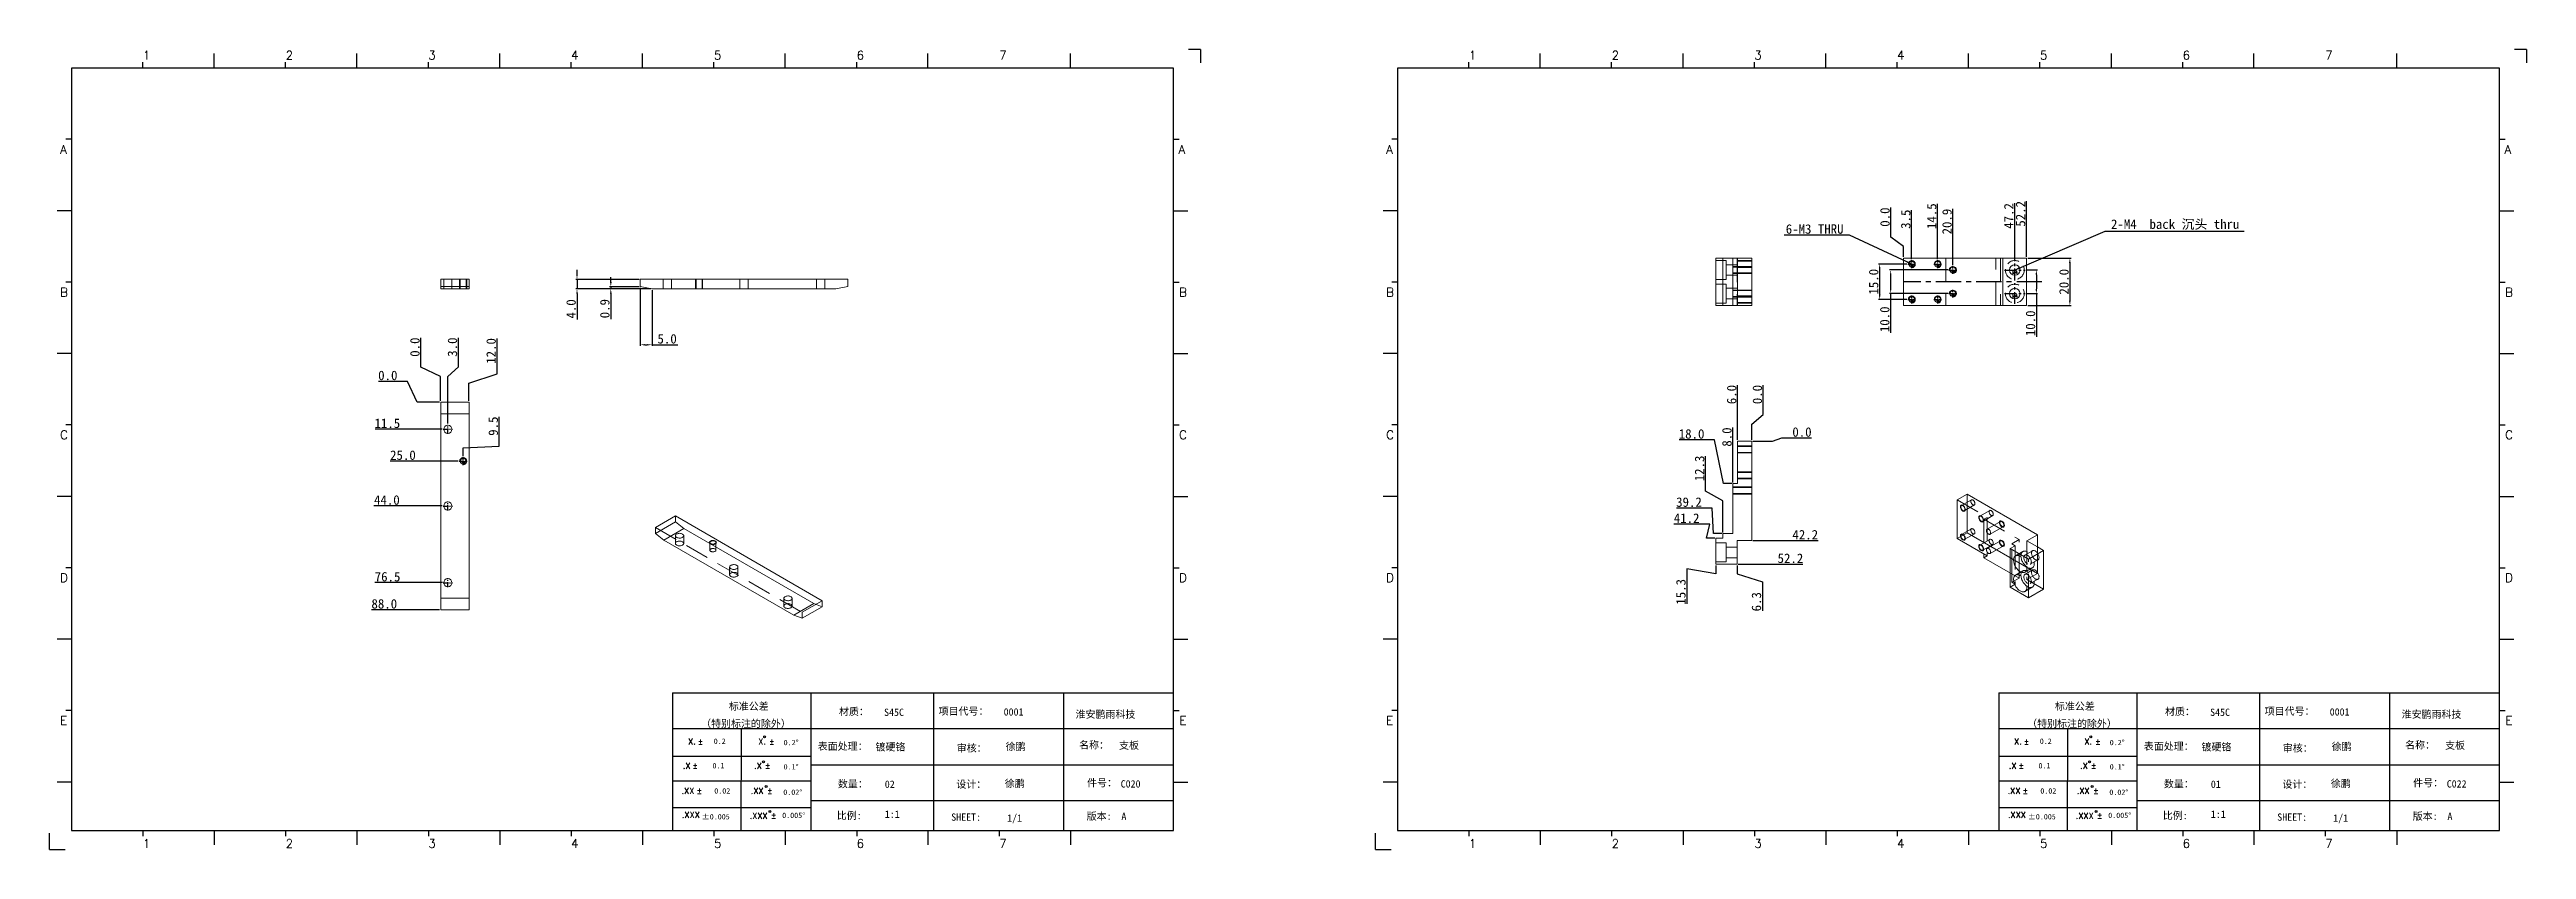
# Model space of a CAD drawing. Extents: x 83 to 30050, y -7164 to 695.
# Drawn here: x 13521 to 14571, y -1686 to -1347 of the extents above; entities that cross this region are included whole.
import ezdxf
from ezdxf.enums import TextEntityAlignment as Align

# ---------------------------------------------------------------- set-up
doc = ezdxf.new("R2010")
doc.units = 0
doc.header["$LTSCALE"] = 8
doc.header["$MEASUREMENT"] = 0
doc.header["$PDSIZE"] = 5
doc.linetypes.add('CENTER', pattern=[2, 1.25, -0.25, 0.25, -0.25])
doc.linetypes.add('HIDDEN', pattern=[1.905, 1.27, -0.635])
doc.layers.get('0').update_dxf_attribs({"linetype": 'CONTINUOUS'})
doc.layers.get('Defpoints').update_dxf_attribs({"linetype": 'CONTINUOUS'})
doc.layers.add('41', color=3, linetype='CONTINUOUS')
doc.layers.add('dim', color=82, linetype='CONTINUOUS', lineweight=9)
doc.layers.add('screw', color=33, linetype='CONTINUOUS', lineweight=13)
doc.styles.add('SIMPLEX', font='SIMPLEX')
doc.styles.get("Standard").update_dxf_attribs({"font": '', "height": 4})
doc.styles.add('TXT', font='txt.shx', dxfattribs={"bigfont": 'gbcbig.shx'})
doc.styles.get('Standard').set_extended_font_data('SimSun')
doc.dimstyles.new('ISO-25', dxfattribs={"dimtxt": 6, "dimasz": 2.5, "dimexe": 1.25, "dimexo": 0.625, "dimtad": 1, "dimdec": 1, "dimzin": 1, "dimdsep": 46, "dimtxsty": 'Standard', "dimcen": 2.5, "dimadec": 0, "dimazin": 0, "dimtm": 1e-09, "dimtfac": 1, "dimtdec": 1, "dimtmove": 0, "dimatfit": 3, "dimfxl": 1, "dimtolj": 1, "dimtzin": 0, "dimarcsym": 0})

msp = doc.modelspace()

# ---------------------------------------------------------------- texts
at = {"layer": 'dim', "char_height": 4}
for s, insert, attachment_point in [('\\A1;6-M3 THRU', (14281.218, -1425.102), 9), ('\\A1;2-M4  back 沉头 thru', (14394.596, -1423.429), 7)]:
    msp.add_mtext(s, dxfattribs=dict(at, insert=insert, attachment_point=attachment_point))

# ---------------------------------------------------------------- blocks, each defined once
blk = doc.blocks.new('A$C0BB32EA6')
at = {"layer": '41'}
for p, q in [((90.2, 427.8), (90.2, 435.7)), ((168.4, 427.8), (168.4, 435.7)), ((168.4, 427.8), (168.4, 435.7)), ((168.4, 427.8), (168.4, 435.7)), ((246.6, 427.8), (246.6, 435.7)), ((246.6, 427.8), (246.6, 435.7)), ((324.8, 427.8), (324.8, 435.7)), ((403, 427.8), (403, 435.7)), ((481.1, 427.8), (481.1, 435.7)), ((559.3, 427.8), (559.3, 435.7)), ((615.6, 427.8), (12, 427.8)), ((12, 427.8), (12, 10.3)), ((51.1, 427.8), (51.1, 431)), ((129.3, 427.8), (129.3, 431)), ((129.3, 427.8), (129.3, 431)), ((129.3, 427.8), (129.3, 431)), ((207.5, 427.8), (207.5, 431)), ((207.5, 427.8), (207.5, 431)), ((285.7, 427.8), (285.7, 431)), ((363.9, 427.8), (363.9, 431)), ((442.1, 427.8), (442.1, 431)), ((615.6, 10.3), (615.6, 427.8)), ((12, 388.8), (8.9, 388.8)), ((615.6, 388.8), (618.8, 388.8)), ((12, 349.7), (4.2, 349.7)), ((615.6, 349.7), (623.5, 349.7)), ((12, 310.6), (8.9, 310.6)), ((615.6, 310.6), (618.8, 310.6)), ((12, 271.5), (4.2, 271.5)), ((615.6, 271.5), (623.5, 271.5)), ((12, 232.4), (8.9, 232.4)), ((615.6, 232.4), (618.8, 232.4)), ((12, 193.3), (4.2, 193.3)), ((615.6, 193.3), (623.5, 193.3)), ((12, 154.2), (8.9, 154.2)), ((615.6, 154.2), (618.8, 154.2)), ((12, 115.1), (4.2, 115.1)), ((615.6, 115.1), (623.5, 115.1)), ((341.3, 85.8), (615.6, 85.8)), ((341.3, 85.8), (341.3, 10.3)), ((416.9, 85.8), (416.9, 10.3)), ((484.2, 85.8), (484.2, 10.3)), ((555.4, 85.7), (555.4, 10.2)), ((12, 76), (8.9, 76)), ((615.6, 76), (618.8, 76)), ((615.6, 66.1), (341.3, 66.1)), ((378.9, 10), (379.1, 65.8)), ((341.3, 51.1), (416.9, 51.1)), ((615.6, 46.2), (416.9, 46.2)), ((12, 36.9), (4.2, 36.9)), ((341.3, 37.5), (401.1, 37.5)), ((341.3, 37.5), (416.9, 37.5)), ((615.6, 36.9), (623.5, 36.9)), ((341.3, 23), (401.9, 23)), ((341.3, 23), (401.9, 23)), ((341.3, 23), (401.9, 23)), ((341.3, 23), (401.9, 23)), ((341.3, 23), (401.9, 23)), ((341.3, 23), (416.9, 23)), ((615.6, 26.7), (416.9, 26.7)), ((12, 10.3), (615.6, 10.3)), ((51.1, 10.3), (51.1, 7.2)), ((90.2, 10.3), (90.2, 2.5)), ((129.3, 10.3), (129.3, 7.2)), ((168.4, 10.3), (168.4, 2.5)), ((207.5, 10.3), (207.5, 7.2)), ((246.6, 10.3), (246.6, 2.5)), ((285.7, 10.3), (285.7, 7.2)), ((324.8, 10.3), (324.8, 2.5)), ((326.3, 10.3), (401.9, 10.3)), ((363.9, 10.3), (363.9, 7.2)), ((403, 10.3), (403, 2.5)), ((442.1, 10.3), (442.1, 7.2)), ((481.1, 10.3), (481.1, 2.5)), ((520.2, 10.3), (520.2, 7.2)), ((559.3, 10.3), (559.3, 2.5))]:
    blk.add_line(p, q, dxfattribs=at)
at = {"layer": '41', "linetype": 'Continuous'}
for p, q in [((630.4, 437.9), (623.8, 437.9)), ((630.4, 437.9), (630.4, 430.6)), ((0, 0), (0, 9)), ((0, 0), (8.6, 0))]:
    blk.add_line(p, q, dxfattribs=at)
at = {"layer": '41'}
for centre in [(391.7, 61.6), (391.1, 48), (392.5, 34.5), (394.6, 20.8)]:
    blk.add_circle(centre, 0.516, dxfattribs=at)
at = {"layer": '41', "style": 'SIMPLEX'}
for s, height, p in [('1', 4.69, (51.1, 432.5)), ('2', 4.69, (129.3, 432.5)), ('3', 4.69, (207.5, 432.5)), ('4', 4.69, (285.7, 432.5)), ('5', 4.69, (363.9, 432.5)), ('6', 4.69, (442.1, 432.5)), ('7', 4.69, (520.2, 432.5)), ('A', 4.75, (5.8, 380.9)), ('A', 4.75, (618.3, 380.9)), ('B', 4.75, (5.8, 302.7)), ('B', 4.75, (618.7, 302.7)), ('C', 4.75, (5.8, 224.6)), ('C', 4.75, (618.7, 224.6)), ('D', 4.75, (5.8, 146.4)), ('D', 4.75, (618.7, 146.4)), ('E', 4.75, (5.8, 68.2)), ('E', 4.75, (618.9, 68.2)), ('X.', 3.28, (349.8, 57.5)), ('%%p', 3.28, (355, 57.4)), ('X.', 3.28, (388.2, 57.5)), ('%%p', 3.28, (394.1, 57.4)), ('.X', 3.28, (346.9, 44.2)), ('%%p', 3.28, (352.1, 44.3)), ('.X', 3.28, (385.9, 44.2)), ('%%p', 3.28, (391.8, 44.3)), ('.XX', 3.28, (346.2, 30.4)), ('%%p', 3.28, (354.4, 30.5)), ('.XX', 3.28, (384.1, 30.4)), ('%%p', 3.28, (393, 30.5)), ('.XXX', 3.28, (383.5, 16.8)), ('%%p', 3.28, (395.1, 17)), ('1', 4.69, (51.1, 0.9)), ('2', 4.69, (129.3, 0.9)), ('3', 4.69, (207.5, 0.9)), ('4', 4.69, (285.7, 0.9)), ('5', 4.69, (363.9, 0.9)), ('6', 4.69, (442.1, 0.9)), ('7', 4.69, (520.2, 0.9))]:
    blk.add_text(s, height=height, dxfattribs=at).set_placement(p)
at = {"layer": '41', "linetype": 'Continuous'}
for s, p in [('（特别标注的除外）', (356.9, 66.9)), ('标准公差', (372.1, 76.4)), ('材质：', (432.4, 73.5)), ('项目代号：', (487, 73.7)), ('淮安鹏雨科技', (562, 72)), ('表面处理：', (420.8, 54.5)), ('审核：', (496.9, 53.5)), ('名称：', (563.9, 55.2)), ('数量：', (431.8, 33.9)), ('设计：', (496.7, 33.7)), ('件号：', (568.3, 34.5)), ('比例:', (431.2, 16.6)), ('SHEET:', (493.9, 15.7)), ('1/1', (524.5, 15.2)), ('版本:', (568.1, 16.2))]:
    blk.add_text(s, height=4, dxfattribs=at).set_placement(p)
at = {"layer": '41'}
for s, p in [('0.2', (363.8, 57.8)), ('0.2%%D', (402.1, 57.1)), ('0.1', (363.1, 44.4)), ('0.1%%D', (402.1, 43.8)), ('0.02', (364.1, 30.6)), ('0.02%%D', (401.9, 29.9)), ('0.005%%D', (401.3, 17.2))]:
    blk.add_text(s, height=2.93, dxfattribs=at).set_placement(p)
at = {"layer": '41', "style": 'SIMPLEX'}
blk.add_text('.XXX', height=3.28, dxfattribs=at).set_placement((351.3, 18.9), align=Align.MIDDLE_CENTER)
at = {"layer": '41'}
blk.add_text('%%P0.005', height=2.93, dxfattribs=at).set_placement((364.9, 17.9), align=Align.MIDDLE_CENTER)
at = {"layer": '41', "linetype": 'Continuous'}
for tag, p in [('材质', (457.1, 73.1)), ('代号', (522.6, 73.3)), ('表面处理', (452.4, 54.1)), ('审核', (523.7, 54.3)), ('名称', (585.8, 55)), ('数量', (457.5, 33.7)), ('设计', (523.2, 34.1)), ('件号', (586.7, 33.9)), ('比例', (457.5, 17.3)), ('版本', (587.1, 16.2))]:
    blk.add_attdef(tag, p, '', height=4, dxfattribs=at)
blk = doc.blocks.new('screw_m3_l')
at = {"layer": 'screw', "color": 1, "linetype": 'CENTER', "ltscale": 0.1905}
for p, q in [((-1.65, 0), (1.65, 0)), ((0, -1.65), (0, 1.65))]:
    blk.add_line(p, q, dxfattribs=at)
at = {"layer": 'screw', "color": 33, "linetype": 'Continuous'}
blk.add_circle((0, 0), 1.25, dxfattribs=at)
at = {"layer": 'screw', "color": 92, "linetype": 'Continuous'}
blk.add_arc((0, 0), 1.5, 270, 180, dxfattribs=at)
at = {"layer": 'screw', "color": 6, "linetype": 'Continuous', "style": 'TXT'}
blk.add_text('M3', height=0.6, dxfattribs=at).set_placement((-0.51, -0.75))
blk = doc.blocks.new('*D471')
at = {"layer": 'Defpoints', "color": 0}
for p in [(13668.5, -1487.6), (13686.5, -1496.4), (13686.5, -1496.4)]:
    blk.add_point(p, dxfattribs=at)
at = {"layer": 'dim', "color": 0, "lineweight": -2}
for p, q in [((13672.5, -1487.6), (13660.1, -1487.6)), ((13676.5, -1496.4), (13672.5, -1487.6)), ((13686, -1496.4), (13676.5, -1496.4))]:
    blk.add_line(p, q, dxfattribs=at)
at = {"layer": 'dim', "color": 0, "insert": (13664.1, -1485.1), "char_height": 4, "attachment_point": 5}
blk.add_mtext('\\A1;0.0', dxfattribs=at)
blk = doc.blocks.new('*D472')
at = {"layer": 'Defpoints', "color": 0}
for p in [(13686.5, -1496.4), (13669.6, -1507.9), (13687.6, -1507.9)]:
    blk.add_point(p, dxfattribs=at)
at = {"layer": 'dim', "color": 0, "lineweight": -2}
blk.add_line((13687.1, -1507.9), (13658.7, -1507.9), dxfattribs=at)
at = {"layer": 'dim', "color": 0, "insert": (13663.9, -1505.4), "char_height": 4, "attachment_point": 5}
blk.add_mtext('\\A1;11.5', dxfattribs=at)
blk = doc.blocks.new('*D473')
at = {"layer": 'Defpoints', "color": 0}
for p in [(13686.5, -1496.4), (13676.4, -1521.4), (13694.4, -1521.4)]:
    blk.add_point(p, dxfattribs=at)
at = {"layer": 'dim', "color": 0, "lineweight": -2}
blk.add_line((13693.9, -1521.4), (13665.1, -1521.4), dxfattribs=at)
at = {"layer": 'dim', "color": 0, "insert": (13670.5, -1518.9), "char_height": 4, "attachment_point": 5}
blk.add_mtext('\\A1;25.0', dxfattribs=at)
blk = doc.blocks.new('*D474')
at = {"layer": 'Defpoints', "color": 0}
for p in [(13686.5, -1496.4), (13669.6, -1540.4), (13687.6, -1540.4)]:
    blk.add_point(p, dxfattribs=at)
at = {"layer": 'dim', "color": 0, "lineweight": -2}
blk.add_line((13687.1, -1540.4), (13658.2, -1540.4), dxfattribs=at)
at = {"layer": 'dim', "color": 0, "insert": (13663.7, -1537.9), "char_height": 4, "attachment_point": 5}
blk.add_mtext('\\A1;44.0', dxfattribs=at)
blk = doc.blocks.new('*D475')
at = {"layer": 'Defpoints', "color": 0}
for p in [(13686.5, -1496.4), (13669.8, -1572.9), (13687.8, -1572.9)]:
    blk.add_point(p, dxfattribs=at)
at = {"layer": 'dim', "color": 0, "lineweight": -2}
blk.add_line((13687.3, -1572.9), (13658.6, -1572.9), dxfattribs=at)
at = {"layer": 'dim', "color": 0, "insert": (13664, -1570.4), "char_height": 4, "attachment_point": 5}
blk.add_mtext('\\A1;76.5', dxfattribs=at)
blk = doc.blocks.new('*D476')
at = {"layer": 'Defpoints', "color": 0}
for p in [(13686.5, -1496.4), (13668.5, -1584.4), (13686.5, -1584.4)]:
    blk.add_point(p, dxfattribs=at)
at = {"layer": 'dim', "color": 0, "lineweight": -2}
blk.add_line((13686, -1584.4), (13657.2, -1584.4), dxfattribs=at)
at = {"layer": 'dim', "color": 0, "insert": (13662.6, -1581.9), "char_height": 4, "attachment_point": 5}
blk.add_mtext('\\A1;88.0', dxfattribs=at)
blk = doc.blocks.new('*D477')
at = {"layer": 'Defpoints', "color": 0}
for p in [(13678.1, -1477.6), (13686.5, -1496.4), (13686.5, -1496.4)]:
    blk.add_point(p, dxfattribs=at)
at = {"layer": 'dim', "color": 0, "lineweight": -2}
for p, q in [((13678.1, -1481.6), (13678.1, -1469.1)), ((13686.5, -1485.6), (13678.1, -1481.6)), ((13686.5, -1495.9), (13686.5, -1485.6))]:
    blk.add_line(p, q, dxfattribs=at)
at = {"layer": 'dim', "color": 0, "insert": (13675.6, -1473.1), "char_height": 4, "attachment_point": 5, "rotation": 90}
blk.add_mtext('\\A1;0.0', dxfattribs=at)
blk = doc.blocks.new('*D478')
at = {"layer": 'Defpoints', "color": 0}
for p in [(13694, -1477.5), (13686.5, -1496.4), (13689.5, -1506)]:
    blk.add_point(p, dxfattribs=at)
at = {"layer": 'dim', "color": 0, "lineweight": -2}
for p, q in [((13694, -1481.5), (13694, -1469.1)), ((13689.5, -1485.5), (13694, -1481.5)), ((13689.5, -1505.5), (13689.5, -1485.5))]:
    blk.add_line(p, q, dxfattribs=at)
at = {"layer": 'dim', "color": 0, "insert": (13691.5, -1473.1), "char_height": 4, "attachment_point": 5, "rotation": 90}
blk.add_mtext('\\A1;3.0', dxfattribs=at)
blk = doc.blocks.new('*D479')
at = {"layer": 'Defpoints', "color": 0}
for p in [(13686.5, -1496.4), (13711.3, -1511.1), (13696, -1519.8)]:
    blk.add_point(p, dxfattribs=at)
at = {"layer": 'dim', "color": 0, "lineweight": -2}
for p, q in [((13711.3, -1515.1), (13711.3, -1502.6)), ((13696, -1515.8), (13711.3, -1515.1)), ((13696, -1519.3), (13696, -1515.8))]:
    blk.add_line(p, q, dxfattribs=at)
at = {"layer": 'dim', "color": 0, "insert": (13708.8, -1506.6), "char_height": 4, "attachment_point": 5, "rotation": 90}
blk.add_mtext('\\A1;9.5', dxfattribs=at)
blk = doc.blocks.new('*D480')
at = {"layer": 'Defpoints', "color": 0}
for p in [(13710.4, -1480.4), (13686.5, -1496.4), (13698.5, -1496.4)]:
    blk.add_point(p, dxfattribs=at)
at = {"layer": 'dim', "color": 0, "lineweight": -2}
for p, q in [((13710.4, -1484.4), (13710.4, -1469.4)), ((13698.5, -1488.4), (13710.4, -1484.4)), ((13698.5, -1495.9), (13698.5, -1488.4))]:
    blk.add_line(p, q, dxfattribs=at)
at = {"layer": 'dim', "color": 0, "insert": (13707.9, -1474.7), "char_height": 4, "attachment_point": 5, "rotation": 90}
blk.add_mtext('\\A1;12.0', dxfattribs=at)
blk = doc.blocks.new('*D481')
at = {"layer": 'Defpoints', "color": 0}
for p in [(13744.3, -1448.4), (13771.1, -1444.4), (13776.1, -1448.4)]:
    blk.add_point(p, dxfattribs=at)
at = {"layer": 'dim', "color": 0, "lineweight": -2}
for p, q in [((13770.6, -1444.4), (13743.8, -1444.4)), ((13775.6, -1448.4), (13743.8, -1448.4)), ((13744.3, -1442.4), (13744.3, -1440.4)), ((13744.3, -1444.4), (13744.3, -1448.4)), ((13744.3, -1450.4), (13744.3, -1461.4))]:
    blk.add_line(p, q, dxfattribs=at)
at = {"layer": 'dim', "color": 0}
for points in [[(13744, -1442.4), (13744.6, -1442.4), (13744.3, -1444.4)], [(13744, -1450.4), (13744.6, -1450.4), (13744.3, -1448.4)]]:
    blk.add_solid(points, dxfattribs=at)
at = {"layer": 'dim', "color": 0, "insert": (13741.8, -1456.9), "char_height": 4, "attachment_point": 5, "rotation": 90}
blk.add_mtext('\\A1;4.0', dxfattribs=at)
blk = doc.blocks.new('*D482')
at = {"layer": 'Defpoints', "color": 0}
for p in [(13771.1, -1447.5), (13776.1, -1448.4), (13776.1, -1472.1)]:
    blk.add_point(p, dxfattribs=at)
at = {"layer": 'dim', "color": 0, "lineweight": -2}
for p, q in [((13771.1, -1448), (13771.1, -1472.6)), ((13776.1, -1448.9), (13776.1, -1472.6)), ((13773.1, -1472.1), (13774.1, -1472.1)), ((13776.1, -1472.1), (13787, -1472.1))]:
    blk.add_line(p, q, dxfattribs=at)
at = {"layer": 'dim', "color": 0}
for points in [[(13773.1, -1471.8), (13773.1, -1472.4), (13771.1, -1472.1)], [(13774.1, -1471.8), (13774.1, -1472.4), (13776.1, -1472.1)]]:
    blk.add_solid(points, dxfattribs=at)
at = {"layer": 'dim', "color": 0, "insert": (13782.5, -1469.6), "char_height": 4, "attachment_point": 5}
blk.add_mtext('\\A1;5.0', dxfattribs=at)
blk = doc.blocks.new('*D483')
at = {"layer": 'Defpoints', "color": 0}
for p in [(13758.6, -1448.4), (13771.1, -1447.5), (13776.1, -1448.4)]:
    blk.add_point(p, dxfattribs=at)
at = {"layer": 'dim', "color": 0, "lineweight": -2}
for p, q in [((13770.6, -1447.5), (13758.1, -1447.5)), ((13775.6, -1448.4), (13758.1, -1448.4)), ((13758.6, -1445.5), (13758.6, -1443.5)), ((13758.6, -1447.5), (13758.6, -1448.4)), ((13758.6, -1450.4), (13758.6, -1461.3))]:
    blk.add_line(p, q, dxfattribs=at)
at = {"layer": 'dim', "color": 0}
for points in [[(13758.3, -1445.5), (13759, -1445.5), (13758.6, -1447.5)], [(13758.3, -1450.4), (13759, -1450.4), (13758.6, -1448.4)]]:
    blk.add_solid(points, dxfattribs=at)
at = {"layer": 'dim', "color": 0, "insert": (13756.1, -1456.8), "char_height": 4, "attachment_point": 5, "rotation": 90}
blk.add_mtext('\\A1;0.9', dxfattribs=at)
blk = doc.blocks.new('*D485')
at = {"layer": 'Defpoints', "color": 0}
for p in [(14308.5, -1437.9), (14296.5, -1452.9), (14308.6, -1452.9)]:
    blk.add_point(p, dxfattribs=at)
at = {"layer": 'dim', "color": 0, "lineweight": -2}
for p, q in [((14308, -1437.9), (14296, -1437.9)), ((14296.5, -1439.9), (14296.5, -1450.9)), ((14308.1, -1452.9), (14296, -1452.9))]:
    blk.add_line(p, q, dxfattribs=at)
at = {"layer": 'dim', "color": 0}
for points in [[(14296.2, -1439.9), (14296.9, -1439.9), (14296.5, -1437.9)], [(14296.2, -1450.9), (14296.9, -1450.9), (14296.5, -1452.9)]]:
    blk.add_solid(points, dxfattribs=at)
at = {"layer": 'dim', "color": 0, "insert": (14294, -1445.4), "char_height": 4, "attachment_point": 5, "rotation": 90}
blk.add_mtext('\\A1;15.0', dxfattribs=at)
blk = doc.blocks.new('*D486')
at = {"layer": 'Defpoints', "color": 0}
for p in [(14326.1, -1440.4), (14301.2, -1450.4), (14326.1, -1450.4)]:
    blk.add_point(p, dxfattribs=at)
at = {"layer": 'dim', "color": 0, "lineweight": -2}
for p, q in [((14325.6, -1440.4), (14300.7, -1440.4)), ((14301.2, -1442.4), (14301.2, -1448.4)), ((14325.6, -1450.4), (14300.7, -1450.4)), ((14301.2, -1450.4), (14301.2, -1467))]:
    blk.add_line(p, q, dxfattribs=at)
at = {"layer": 'dim', "color": 0}
for points in [[(14300.9, -1442.4), (14301.5, -1442.4), (14301.2, -1440.4)], [(14300.9, -1448.4), (14301.5, -1448.4), (14301.2, -1450.4)]]:
    blk.add_solid(points, dxfattribs=at)
at = {"layer": 'dim', "color": 0, "insert": (14298.7, -1461.3), "char_height": 4, "attachment_point": 5, "rotation": 90}
blk.add_mtext('\\A1;10.0', dxfattribs=at)
blk = doc.blocks.new('*D487')
at = {"layer": 'Defpoints', "color": 0}
for p in [(14358.2, -1440.4), (14358.2, -1450.4), (14363, -1450.4)]:
    blk.add_point(p, dxfattribs=at)
at = {"layer": 'dim', "color": 0, "lineweight": -2}
for p, q in [((14358.7, -1440.4), (14363.5, -1440.4)), ((14363, -1442.4), (14363, -1448.4)), ((14358.7, -1450.4), (14363.5, -1450.4)), ((14363, -1450.4), (14363, -1468.7))]:
    blk.add_line(p, q, dxfattribs=at)
at = {"layer": 'dim', "color": 0}
for points in [[(14362.6, -1442.4), (14363.3, -1442.4), (14363, -1440.4)], [(14362.6, -1448.4), (14363.3, -1448.4), (14363, -1450.4)]]:
    blk.add_solid(points, dxfattribs=at)
at = {"layer": 'dim', "color": 0, "insert": (14360.5, -1463), "char_height": 4, "attachment_point": 5, "rotation": 90}
blk.add_mtext('\\A1;10.0', dxfattribs=at)
blk = doc.blocks.new('*D488')
at = {"layer": 'Defpoints', "color": 0}
for p in [(14358.8, -1435.4), (14358.8, -1455.4), (14377.2, -1455.4)]:
    blk.add_point(p, dxfattribs=at)
at = {"layer": 'dim', "color": 0, "lineweight": -2}
for p, q in [((14359.3, -1435.4), (14377.7, -1435.4)), ((14377.2, -1437.4), (14377.2, -1453.4)), ((14359.3, -1455.4), (14377.7, -1455.4))]:
    blk.add_line(p, q, dxfattribs=at)
at = {"layer": 'dim', "color": 0}
for points in [[(14376.8, -1437.4), (14377.5, -1437.4), (14377.2, -1435.4)], [(14376.8, -1453.4), (14377.5, -1453.4), (14377.2, -1455.4)]]:
    blk.add_solid(points, dxfattribs=at)
at = {"layer": 'dim', "color": 0, "insert": (14374.7, -1445.4), "char_height": 4, "attachment_point": 5, "rotation": 90}
blk.add_mtext('\\A1;20.0', dxfattribs=at)
blk = doc.blocks.new('*D489')
at = {"layer": 'Defpoints', "color": 0}
for p in [(14301.3, -1422.5), (14306.6, -1435.4), (14306.6, -1435.4)]:
    blk.add_point(p, dxfattribs=at)
at = {"layer": 'dim', "color": 0, "lineweight": -2}
for p, q in [((14301.3, -1426.5), (14301.3, -1414)), ((14306.6, -1430.5), (14301.3, -1426.5)), ((14306.6, -1434.9), (14306.6, -1430.5))]:
    blk.add_line(p, q, dxfattribs=at)
at = {"layer": 'dim', "color": 0, "insert": (14298.8, -1418), "char_height": 4, "attachment_point": 5, "rotation": 90}
blk.add_mtext('\\A1;0.0', dxfattribs=at)
blk = doc.blocks.new('*D490')
at = {"layer": 'Defpoints', "color": 0}
for p in [(14310.1, -1423.3), (14306.6, -1435.4), (14310.1, -1436.3)]:
    blk.add_point(p, dxfattribs=at)
at = {"layer": 'dim', "color": 0, "lineweight": -2}
blk.add_line((14310.1, -1435.8), (14310.1, -1415), dxfattribs=at)
at = {"layer": 'dim', "color": 0, "insert": (14307.6, -1418.9), "char_height": 4, "attachment_point": 5, "rotation": 90}
blk.add_mtext('\\A1;3.5', dxfattribs=at)
blk = doc.blocks.new('*D491')
at = {"layer": 'Defpoints', "color": 0}
for p in [(14321.1, -1423.3), (14306.6, -1435.4), (14321.1, -1436.3)]:
    blk.add_point(p, dxfattribs=at)
at = {"layer": 'dim', "color": 0, "lineweight": -2}
blk.add_line((14321.1, -1435.8), (14321.1, -1412.4), dxfattribs=at)
at = {"layer": 'dim', "color": 0, "insert": (14318.6, -1417.6), "char_height": 4, "attachment_point": 5, "rotation": 90}
blk.add_mtext('\\A1;14.5', dxfattribs=at)
blk = doc.blocks.new('*D492')
at = {"layer": 'Defpoints', "color": 0}
for p in [(14327.6, -1425.8), (14306.6, -1435.4), (14327.6, -1438.8)]:
    blk.add_point(p, dxfattribs=at)
at = {"layer": 'dim', "color": 0, "lineweight": -2}
blk.add_line((14327.6, -1438.3), (14327.6, -1414.5), dxfattribs=at)
at = {"layer": 'dim', "color": 0, "insert": (14325.1, -1419.9), "char_height": 4, "attachment_point": 5, "rotation": 90}
blk.add_mtext('\\A1;20.9', dxfattribs=at)
blk = doc.blocks.new('*D493')
at = {"layer": 'Defpoints', "color": 0}
for p in [(14353.8, -1423.5), (14306.6, -1435.4), (14353.8, -1436.4)]:
    blk.add_point(p, dxfattribs=at)
at = {"layer": 'dim', "color": 0, "lineweight": -2}
blk.add_line((14353.8, -1435.9), (14353.8, -1412.1), dxfattribs=at)
at = {"layer": 'dim', "color": 0, "insert": (14351.3, -1417.5), "char_height": 4, "attachment_point": 5, "rotation": 90}
blk.add_mtext('\\A1;47.2', dxfattribs=at)
blk = doc.blocks.new('*D494')
at = {"layer": 'Defpoints', "color": 0}
for p in [(14358.8, -1422.5), (14306.6, -1435.4), (14358.8, -1435.4)]:
    blk.add_point(p, dxfattribs=at)
at = {"layer": 'dim', "color": 0, "lineweight": -2}
blk.add_line((14358.8, -1434.9), (14358.8, -1411.3), dxfattribs=at)
at = {"layer": 'dim', "color": 0, "insert": (14356.3, -1416.6), "char_height": 4, "attachment_point": 5, "rotation": 90}
blk.add_mtext('\\A1;52.2', dxfattribs=at)
blk = doc.blocks.new('screw_m4_i')
at = {"layer": 'screw', "color": 1, "linetype": 'CENTER', "ltscale": 0.508}
for p, q in [((-4.4, 0), (4.4, 0)), ((0, -4.4), (0, 4.4))]:
    blk.add_line(p, q, dxfattribs=at)
at = {"layer": 'screw', "color": 8, "linetype": 'HIDDEN', "ltscale": 0.508}
blk.add_circle((0, 0), 4, dxfattribs=at)
at = {"layer": 'screw', "color": 33}
blk.add_circle((0, 0), 2.25, dxfattribs=at)
at = {"layer": 'screw', "color": 6, "style": 'TXT'}
blk.add_text('M4', height=1.2, dxfattribs=at).set_placement((-1.04, -1.6))
blk = doc.blocks.new('*D495')
at = {"layer": 'Defpoints', "color": 0}
for p in [(14259.1, -1511.6), (14242.3, -1512.9), (14242.3, -1512.9)]:
    blk.add_point(p, dxfattribs=at)
at = {"layer": 'dim', "color": 0, "lineweight": -2}
for p, q in [((14251.1, -1512.9), (14255.1, -1511.6)), ((14255.1, -1511.6), (14267.6, -1511.6)), ((14242.8, -1512.9), (14251.1, -1512.9))]:
    blk.add_line(p, q, dxfattribs=at)
at = {"layer": 'dim', "color": 0, "insert": (14263.6, -1509.1), "char_height": 4, "attachment_point": 5}
blk.add_mtext('\\A1;0.0', dxfattribs=at)
blk = doc.blocks.new('*D496')
at = {"layer": 'Defpoints', "color": 0}
for p in [(14222.5, -1512.4), (14242.3, -1512.9), (14234.3, -1530.9)]:
    blk.add_point(p, dxfattribs=at)
at = {"layer": 'dim', "color": 0, "lineweight": -2}
for p, q in [((14226.5, -1512.4), (14211.6, -1512.4)), ((14230.3, -1530.9), (14226.5, -1512.4)), ((14233.8, -1530.9), (14230.3, -1530.9))]:
    blk.add_line(p, q, dxfattribs=at)
at = {"layer": 'dim', "color": 0, "insert": (14216.8, -1509.9), "char_height": 4, "attachment_point": 5}
blk.add_mtext('\\A1;18.0', dxfattribs=at)
blk = doc.blocks.new('*D497')
at = {"layer": 'Defpoints', "color": 0}
for p in [(14242.3, -1512.9), (14221.6, -1541.3), (14230.1, -1552.1)]:
    blk.add_point(p, dxfattribs=at)
at = {"layer": 'dim', "color": 0, "lineweight": -2}
for p, q in [((14225.6, -1541.3), (14210.4, -1541.3)), ((14226.1, -1552.1), (14225.6, -1541.3)), ((14229.6, -1552.1), (14226.1, -1552.1))]:
    blk.add_line(p, q, dxfattribs=at)
at = {"layer": 'dim', "color": 0, "insert": (14215.7, -1538.8), "char_height": 4, "attachment_point": 5}
blk.add_mtext('\\A1;39.2', dxfattribs=at)
blk = doc.blocks.new('*D498')
at = {"layer": 'Defpoints', "color": 0}
for p in [(14242.3, -1512.9), (14220.6, -1548.1), (14227.1, -1554.1)]:
    blk.add_point(p, dxfattribs=at)
at = {"layer": 'dim', "color": 0, "lineweight": -2}
for p, q in [((14224.6, -1548.1), (14209.3, -1548.1)), ((14223.1, -1554.1), (14224.6, -1548.1)), ((14226.6, -1554.1), (14223.1, -1554.1))]:
    blk.add_line(p, q, dxfattribs=at)
at = {"layer": 'dim', "color": 0, "insert": (14214.7, -1545.6), "char_height": 4, "attachment_point": 5}
blk.add_mtext('\\A1;41.2', dxfattribs=at)
blk = doc.blocks.new('*D499')
at = {"layer": 'Defpoints', "color": 0}
for p in [(14242.3, -1512.9), (14242.3, -1555.1), (14259.1, -1555.1)]:
    blk.add_point(p, dxfattribs=at)
at = {"layer": 'dim', "color": 0, "lineweight": -2}
blk.add_line((14242.8, -1555.1), (14270.4, -1555.1), dxfattribs=at)
at = {"layer": 'dim', "color": 0, "insert": (14265, -1552.6), "char_height": 4, "attachment_point": 5}
blk.add_mtext('\\A1;42.2', dxfattribs=at)
blk = doc.blocks.new('*D500')
at = {"layer": 'Defpoints', "color": 0}
for p in [(14242.3, -1512.9), (14236.1, -1565.1), (14252.9, -1565.1)]:
    blk.add_point(p, dxfattribs=at)
at = {"layer": 'dim', "color": 0, "lineweight": -2}
blk.add_line((14236.6, -1565.1), (14264, -1565.1), dxfattribs=at)
at = {"layer": 'dim', "color": 0, "insert": (14258.7, -1562.6), "char_height": 4, "attachment_point": 5}
blk.add_mtext('\\A1;52.2', dxfattribs=at)
blk = doc.blocks.new('*D501')
at = {"layer": 'Defpoints', "color": 0}
for p in [(14247.2, -1497.7), (14242.3, -1512.9), (14242.3, -1512.9)]:
    blk.add_point(p, dxfattribs=at)
at = {"layer": 'dim', "color": 0, "lineweight": -2}
for p, q in [((14247.2, -1501.7), (14247.2, -1489.2)), ((14242.3, -1505.7), (14247.2, -1501.7)), ((14242.3, -1512.4), (14242.3, -1505.7))]:
    blk.add_line(p, q, dxfattribs=at)
at = {"layer": 'dim', "color": 0, "insert": (14244.7, -1493.2), "char_height": 4, "attachment_point": 5, "rotation": 90}
blk.add_mtext('\\A1;0.0', dxfattribs=at)
blk = doc.blocks.new('*D502')
at = {"layer": 'Defpoints', "color": 0}
for p in [(14236.3, -1497.7), (14236.3, -1512.9), (14242.3, -1512.9)]:
    blk.add_point(p, dxfattribs=at)
at = {"layer": 'dim', "color": 0, "lineweight": -2}
blk.add_line((14236.3, -1512.4), (14236.3, -1489.2), dxfattribs=at)
at = {"layer": 'dim', "color": 0, "insert": (14233.8, -1493.2), "char_height": 4, "attachment_point": 5, "rotation": 90}
blk.add_mtext('\\A1;6.0', dxfattribs=at)
blk = doc.blocks.new('*D503')
at = {"layer": 'Defpoints', "color": 0}
for p in [(14234.3, -1515.7), (14242.3, -1512.9), (14234.3, -1530.9)]:
    blk.add_point(p, dxfattribs=at)
at = {"layer": 'dim', "color": 0, "lineweight": -2}
blk.add_line((14234.3, -1530.4), (14234.3, -1507.2), dxfattribs=at)
at = {"layer": 'dim', "color": 0, "insert": (14231.8, -1511.2), "char_height": 4, "attachment_point": 5, "rotation": 90}
blk.add_mtext('\\A1;8.0', dxfattribs=at)
blk = doc.blocks.new('*D504')
at = {"layer": 'Defpoints', "color": 0}
for p in [(14242.3, -1512.9), (14222.7, -1530.2), (14230.1, -1552.1)]:
    blk.add_point(p, dxfattribs=at)
at = {"layer": 'dim', "color": 0, "lineweight": -2}
for p, q in [((14222.7, -1534.2), (14222.7, -1519.3)), ((14230.1, -1538.2), (14222.7, -1534.2)), ((14230.1, -1551.6), (14230.1, -1538.2))]:
    blk.add_line(p, q, dxfattribs=at)
at = {"layer": 'dim', "color": 0, "insert": (14220.2, -1524.5), "char_height": 4, "attachment_point": 5, "rotation": 90}
blk.add_mtext('\\A1;12.3', dxfattribs=at)
blk = doc.blocks.new('*D505')
at = {"layer": 'Defpoints', "color": 0}
for p in [(14242.3, -1512.9), (14236.1, -1565.1), (14246.8, -1576.5)]:
    blk.add_point(p, dxfattribs=at)
at = {"layer": 'dim', "color": 0, "lineweight": -2}
for p, q in [((14236.1, -1565.6), (14236.1, -1569.1)), ((14236.1, -1569.1), (14246.8, -1572.5)), ((14246.8, -1572.5), (14246.8, -1584.9))]:
    blk.add_line(p, q, dxfattribs=at)
at = {"layer": 'dim', "color": 0, "insert": (14244.3, -1581), "char_height": 4, "attachment_point": 5, "rotation": 90}
blk.add_mtext('\\A1;6.3', dxfattribs=at)
blk = doc.blocks.new('*D506')
at = {"layer": 'Defpoints', "color": 0}
for p in [(14242.3, -1512.9), (14214.8, -1571.1), (14227.1, -1565.1)]:
    blk.add_point(p, dxfattribs=at)
at = {"layer": 'dim', "color": 0, "lineweight": -2}
for p, q in [((14227.1, -1569.1), (14214.8, -1567.1)), ((14214.8, -1567.1), (14214.8, -1581.9)), ((14227.1, -1565.6), (14227.1, -1569.1))]:
    blk.add_line(p, q, dxfattribs=at)
at = {"layer": 'dim', "color": 0, "insert": (14212.3, -1576.8), "char_height": 4, "attachment_point": 5, "rotation": 90}
blk.add_mtext('\\A1;15.3', dxfattribs=at)

# ---------------------------------------------------------------- dimensions: what is measured, and where the dimension line sits
at = {"layer": 'dim'}
for feature_location, offset, dtype, origin, picture, middle in [((14306.647010885, -1435.419921625), (-5.352049928, 12.96512197), 1, (14306.647010885, -1435.419921625), '*D489', (14298.795210957, -1417.966160766)), ((14310.147, -1436.27), (0, 12.965), 1, (14306.647, -1435.42), '*D490', (14307.647, -1418.883)), ((14358.807, -1435.42), (0, 12.965), 1, (14306.647, -1435.42), '*D494', (14356.307, -1416.611)), ((14353.807, -1436.42), (0, 12.965), 1, (14306.647, -1435.42), '*D493', (14351.307, -1417.544)), ((14321.147, -1436.27), (0, 12.965), 1, (14306.647, -1435.42), '*D491', (14318.647, -1417.616)), ((14327.557, -1438.77), (0, 12.965), 1, (14306.647, -1435.42), '*D492', (14325.057, -1419.916)), ((13686.54388148, -1496.431712975), (-8.431647847, 18.866921511), 1, (13686.54388148, -1496.431712975), '*D477', (13675.612483633, -1473.076152575)), ((13689.544, -1506.007), (4.448, 28.475), 1, (13686.544, -1496.432), '*D478', (13691.492, -1473.076)), ((13698.544, -1496.432), (11.861, 16.045), 1, (13686.544, -1496.432), '*D480', (13707.905, -1474.665)), ((13686.54388148, -1496.431712975), (-18.001095019, 8.807850617), 0, (13686.54388148, -1496.431712975), '*D471', (13664.054147573, -1485.124112358)), ((14236.317, -1512.938), (0, 15.228), 1, (14242.317, -1512.938), '*D502', (14233.817, -1493.221)), ((14242.317185522, -1512.937829387), (4.868702644, 15.228240622), 1, (14242.317185522, -1512.937829387), '*D501', (14244.686138166, -1493.220949876)), ((13686.544, -1584.432), (-18.001, 0), 0, (13686.544, -1496.432), '*D476', (13662.621, -1581.932)), ((13687.619, -1540.432), (-18.001, 0), 0, (13686.544, -1496.432), '*D474', (13663.674, -1537.932)), ((13687.794, -1572.932), (-18.001, 0), 0, (13686.544, -1496.432), '*D475', (13663.96, -1570.432)), ((13687.619, -1507.932), (-18.001, 0), 0, (13686.544, -1496.432), '*D472', (13663.929, -1505.432)), ((13694.394, -1521.432), (-18.001, 0), 0, (13686.544, -1496.432), '*D473', (13670.493, -1518.932)), ((13696.044, -1519.782), (15.255, 8.718), 1, (13686.544, -1496.432), '*D479', (13708.799, -1506.597)), ((14234.317, -1530.938), (-11.769, 18.561), 0, (14242.317, -1512.938), '*D496', (14216.826, -1509.877)), ((14234.317, -1530.938), (0, 15.228), 1, (14242.317, -1512.938), '*D503', (14231.817, -1511.21)), ((14242.317185522, -1512.937829387), (16.790602205, 1.322735856), 0, (14242.317185522, -1512.937829387), '*D495', (14263.596426616, -1509.115343531)), ((14227.067, -1554.098), (-6.456, 5.956), 0, (14242.317, -1512.938), '*D498', (14214.7, -1545.642)), ((14227.067185522, -1565.097829387), (-12.224586683, -5.969886486), 1, (14242.317185522, -1512.937829387), '*D506', (14212.342848839, -1576.756354761)), ((14230.067, -1552.098), (-8.509, 10.764), 0, (14242.317, -1512.938), '*D497', (14215.714, -1538.834)), ((14230.067185522, -1552.097829387), (-7.321767055, 21.887519799), 1, (14242.317185522, -1512.937829387), '*D504', (14220.245668467, -1524.521670698)), ((14236.067, -1565.098), (16.791, 0), 0, (14242.317, -1512.938), '*D500', (14258.702, -1562.598)), ((14236.067185522, -1565.097829387), (10.742884644, -11.440973973), 1, (14242.317185522, -1512.937829387), '*D505', (14244.310320165, -1580.994108916)), ((14242.317, -1555.098), (16.791, 0), 0, (14242.317, -1512.938), '*D499', (14265.019, -1552.598))]:
    dim = msp.add_ordinate_dim(feature_location=feature_location, offset=offset, dtype=dtype, origin=origin, dimstyle='ISO-25', override={"dimtxt": 2.5, "dimasz": 2, "dimexe": 0.49975, "dimexo": 0.49975, "dimgap": 0.49975}, dxfattribs=at)
    dim.commit()
    dim.dimension.update_dxf_attribs({"geometry": picture, "text_midpoint": middle})
for base, p1, p2, picture, middle in [((14296.545, -1452.92), (14308.497, -1437.92), (14308.647, -1452.92), '*D485', (14294.045, -1445.42)), ((14377.164, -1455.42), (14358.807, -1435.42), (14358.807, -1455.42), '*D488', (14374.664, -1445.42)), ((13744.303, -1448.357), (13771.06, -1444.357), (13776.06, -1448.357), '*D481', (13741.803, -1456.879)), ((13758.646, -1448.357), (13771.06, -1447.475), (13776.06, -1448.357), '*D483', (13756.147, -1456.834))]:
    dim = msp.add_linear_dim(base=base, p1=p1, p2=p2, angle=90, dimstyle='ISO-25', override={"dimtxt": 2.5, "dimasz": 2, "dimexe": 0.49975, "dimexo": 0.49975, "dimgap": 0.49975}, dxfattribs=at)
    dim.commit()
    dim.dimension.update_dxf_attribs({"geometry": picture, "text_midpoint": middle})
dim = msp.add_linear_dim(base=(13776.06, -1472.099), p1=(13771.06, -1447.475), p2=(13776.06, -1448.357), dimstyle='ISO-25', override={"dimtxt": 2.5, "dimasz": 2, "dimexe": 0.49975, "dimexo": 0.49975, "dimgap": 0.49975}, dxfattribs=at)
dim.commit()
dim.dimension.update_dxf_attribs({"geometry": '*D482', "text_midpoint": (13782.516, -1469.599)})
for base, p1, p2, picture, middle in [((14301.185, -1450.42), (14326.057, -1440.42), (14326.057, -1450.42), '*D486', (14301.185, -1461.321)), ((14362.954, -1450.42), (14358.207, -1440.42), (14358.207, -1450.42), '*D487', (14362.954, -1462.988))]:
    dim = msp.add_linear_dim(base=base, p1=p1, p2=p2, angle=90, dimstyle='ISO-25', override={"dimtxt": 2.5, "dimasz": 2, "dimexe": 0.49975, "dimexo": 0.49975, "dimgap": 0.49975}, dxfattribs=at)
    dim.commit()
    dim.dimension.update_dxf_attribs({"geometry": picture, "text_midpoint": middle, "dimtype": 160})

# ---------------------------------------------------------------- linework, layer by layer
at = {"color": 7, "linetype": 'Continuous', "lineweight": 15}
for p, q in [((14227.067, -1435.42), (14227.067, -1455.42)), ((14230.067, -1435.42), (14227.067, -1435.42)), ((14230.067, -1455.42), (14230.067, -1435.42)), ((14234.317, -1435.42), (14230.067, -1435.42)), ((14234.317, -1435.42), (14234.317, -1455.42)), ((14236.317, -1435.42), (14234.317, -1435.42)), ((14236.317, -1455.42), (14236.317, -1435.42)), ((14242.317, -1435.42), (14236.317, -1435.42)), ((14242.317, -1455.42), (14242.317, -1435.42)), ((14306.647, -1455.42), (14306.647, -1435.42)), ((14348.807, -1435.42), (14306.647, -1435.42)), ((14348.807, -1455.42), (14348.807, -1435.42)), ((14358.807, -1435.42), (14348.807, -1435.42)), ((14358.807, -1455.42), (14358.807, -1435.42)), ((13698.544, -1444.357), (13686.544, -1444.357)), ((13686.544, -1447.475), (13686.544, -1444.357)), ((13686.544, -1447.475), (13698.544, -1447.475)), ((13686.544, -1448.357), (13686.544, -1447.475)), ((13698.544, -1448.357), (13686.544, -1448.357)), ((13698.544, -1447.475), (13698.544, -1444.357)), ((13698.544, -1447.475), (13698.544, -1448.357)), ((13859.06, -1444.357), (13771.06, -1444.357)), ((13771.06, -1447.475), (13771.06, -1444.357)), ((13771.06, -1447.475), (13776.06, -1448.357)), ((13854.06, -1448.357), (13776.06, -1448.357)), ((13854.06, -1448.357), (13859.06, -1447.475)), ((13859.06, -1447.475), (13859.06, -1444.357)), ((14230.067, -1455.42), (14227.067, -1455.42)), ((14230.067, -1455.42), (14234.317, -1455.42)), ((14236.317, -1455.42), (14234.317, -1455.42)), ((14236.317, -1455.42), (14242.317, -1455.42)), ((14348.807, -1455.42), (14306.647, -1455.42)), ((14348.807, -1455.42), (14358.807, -1455.42)), ((13686.544, -1496.432), (13698.544, -1496.432)), ((13686.544, -1501.432), (13686.544, -1496.432)), ((13698.544, -1501.432), (13686.544, -1501.432)), ((13686.544, -1501.432), (13686.544, -1579.432)), ((13698.544, -1496.432), (13698.544, -1501.432)), ((13698.544, -1579.432), (13698.544, -1501.432)), ((14236.317, -1530.938), (14236.317, -1512.938)), ((14236.317, -1512.938), (14242.317, -1512.938)), ((14242.317, -1555.098), (14242.317, -1512.938)), ((14234.317, -1530.938), (14234.317, -1552.098)), ((14236.317, -1530.938), (14234.317, -1530.938)), ((14333.574, -1535.428), (14329.331, -1537.877)), ((14329.331, -1554.208), (14329.331, -1537.877)), ((14333.574, -1551.758), (14333.574, -1535.428)), ((14363.386, -1552.637), (14333.574, -1535.428)), ((13786.002, -1544.642), (13777.517, -1549.54)), ((13777.517, -1552.087), (13786.002, -1547.188)), ((13777.517, -1552.087), (13777.517, -1549.54)), ((13781.053, -1554.848), (13777.517, -1552.087)), ((13789.538, -1549.949), (13781.053, -1554.848)), ((13848.228, -1580.564), (13786.002, -1544.642)), ((13786.002, -1547.188), (13786.002, -1544.642)), ((13786.002, -1547.188), (13789.538, -1549.949)), ((13844.692, -1581.789), (13789.538, -1549.949)), ((14230.067, -1552.098), (14234.317, -1552.098)), ((14230.067, -1554.098), (14230.067, -1552.098)), ((14329.331, -1554.208), (14333.574, -1551.758)), ((14363.386, -1568.968), (14333.574, -1551.758)), ((14363.386, -1568.968), (14363.386, -1552.637)), ((13781.053, -1554.848), (13836.207, -1586.687)), ((14227.067, -1565.098), (14227.067, -1554.098)), ((14230.067, -1554.098), (14227.067, -1554.098)), ((14236.067, -1555.098), (14242.317, -1555.098)), ((14236.067, -1555.098), (14236.067, -1565.098)), ((14342.059, -1561.555), (14329.331, -1554.208)), ((14340.645, -1560.739), (14340.645, -1562.372)), ((14342.059, -1561.555), (14340.645, -1562.372)), ((14340.645, -1562.372), (14355.607, -1571.009)), ((14366.037, -1559.271), (14363.386, -1557.74)), ((14366.037, -1575.602), (14366.037, -1559.271)), ((14236.067, -1565.098), (14227.067, -1565.098)), ((14351.895, -1568.866), (14351.895, -1574.785)), ((14354.017, -1573.561), (14351.895, -1574.785)), ((14359.673, -1579.275), (14351.895, -1574.785)), ((14352.602, -1572.744), (14352.602, -1569.274)), ((14352.602, -1572.744), (14355.607, -1571.009)), ((14354.017, -1573.561), (14352.602, -1572.744)), ((14358.966, -1571.519), (14363.386, -1568.968)), ((14358.966, -1571.519), (14366.037, -1575.602)), ((13686.544, -1579.432), (13698.544, -1579.432)), ((13686.544, -1584.432), (13686.544, -1579.432)), ((13698.544, -1584.432), (13686.544, -1584.432)), ((13698.544, -1579.432), (13698.544, -1584.432)), ((13836.207, -1586.687), (13844.692, -1581.789)), ((13848.228, -1583.11), (13839.742, -1588.009)), ((13844.692, -1581.789), (13848.228, -1583.11)), ((13848.228, -1583.11), (13848.228, -1580.564)), ((14366.037, -1575.602), (14359.673, -1579.275)), ((13839.742, -1588.009), (13836.207, -1586.687))]:
    msp.add_line(p, q, dxfattribs=at)
at = {"color": 7, "linetype": 'HIDDEN', "lineweight": 0}
for p, q in [((14231.467, -1436.42), (14227.067, -1436.42)), ((14231.467, -1444.42), (14231.467, -1436.42)), ((14236.067, -1438.17), (14231.467, -1438.17)), ((14236.067, -1435.42), (14236.067, -1455.42)), ((14242.317, -1436.67), (14236.317, -1436.67)), ((14324.647, -1435.42), (14324.647, -1455.42)), ((14345.807, -1455.42), (14345.807, -1435.42)), ((14347.807, -1435.42), (14347.807, -1455.42)), ((13687.794, -1444.357), (13687.794, -1448.357)), ((13691.294, -1448.357), (13691.294, -1444.357)), ((13694.794, -1444.357), (13694.794, -1448.357)), ((13697.294, -1448.357), (13697.294, -1444.357)), ((13780.81, -1444.357), (13780.81, -1448.357)), ((13784.31, -1448.357), (13784.31, -1444.357)), ((13794.81, -1444.357), (13794.81, -1448.357)), ((13797.31, -1448.357), (13797.31, -1444.357)), ((13813.31, -1444.357), (13813.31, -1448.357)), ((13816.81, -1448.357), (13816.81, -1444.357)), ((13845.81, -1444.357), (13845.81, -1448.357)), ((13849.31, -1448.357), (13849.31, -1444.357)), ((14227.067, -1444.42), (14231.467, -1444.42)), ((14231.467, -1446.42), (14227.067, -1446.42)), ((14231.467, -1442.67), (14236.067, -1442.67)), ((14231.467, -1454.42), (14231.467, -1446.42)), ((14236.067, -1448.17), (14231.467, -1448.17)), ((14236.317, -1439.17), (14234.317, -1439.17)), ((14234.317, -1441.67), (14242.317, -1441.67)), ((14236.317, -1439.17), (14242.317, -1439.17)), ((14227.067, -1454.42), (14231.467, -1454.42)), ((14231.467, -1452.67), (14236.067, -1452.67)), ((14242.317, -1449.17), (14234.317, -1449.17)), ((14234.317, -1451.67), (14236.317, -1451.67)), ((14242.317, -1451.67), (14236.317, -1451.67)), ((14236.317, -1454.17), (14242.317, -1454.17)), ((14242.317, -1515.188), (14236.317, -1515.188)), ((14236.317, -1517.688), (14242.317, -1517.688)), ((14242.317, -1532.598), (14234.317, -1532.598)), ((14242.317, -1526.188), (14236.317, -1526.188)), ((14236.317, -1528.688), (14242.317, -1528.688)), ((14234.317, -1535.098), (14242.317, -1535.098)), ((14329.331, -1537.877), (14342.059, -1545.224)), ((14335.424, -1537.815), (14331.181, -1540.264)), ((14332.431, -1542.429), (14336.674, -1539.98)), ((14343.202, -1542.305), (14338.96, -1544.754)), ((13777.517, -1549.54), (13839.742, -1585.462)), ((13786.02, -1553.01), (13786.02, -1556.276)), ((13789.52, -1556.276), (13789.52, -1553.01)), ((14335.424, -1550.063), (14331.181, -1552.512)), ((14332.431, -1554.677), (14336.674, -1552.228)), ((14340.209, -1546.92), (14344.452, -1544.47)), ((14342.059, -1545.224), (14340.645, -1546.041)), ((14340.645, -1546.041), (14340.645, -1560.739)), ((14340.645, -1546.041), (14355.607, -1554.678)), ((14342.059, -1545.224), (14342.059, -1561.555)), ((14347.735, -1546.963), (14342.078, -1550.229)), ((14343.328, -1552.394), (14348.985, -1549.128)), ((14358.966, -1555.189), (14363.386, -1552.637)), ((13800.662, -1555.868), (13800.662, -1559.134)), ((13803.162, -1559.134), (13803.162, -1555.868)), ((14231.467, -1556.098), (14227.067, -1556.098)), ((14227.067, -1564.098), (14231.467, -1564.098)), ((14231.467, -1560.098), (14231.467, -1556.098)), ((14236.067, -1557.848), (14231.467, -1557.848)), ((14231.467, -1564.098), (14231.467, -1560.098)), ((14231.467, -1562.348), (14236.067, -1562.348)), ((14343.202, -1554.553), (14338.96, -1557.003)), ((14340.209, -1559.168), (14344.452, -1556.718)), ((14347.735, -1555.129), (14342.078, -1558.394)), ((14343.328, -1560.559), (14348.985, -1557.294)), ((14354.017, -1557.23), (14351.895, -1558.454)), ((14351.895, -1558.454), (14351.895, -1568.866)), ((14359.673, -1562.945), (14351.895, -1558.454)), ((14355.607, -1554.678), (14352.602, -1556.413)), ((14352.602, -1569.274), (14352.602, -1556.413)), ((14352.602, -1556.413), (14354.017, -1557.23)), ((14354.017, -1557.23), (14354.017, -1573.561)), ((14357.249, -1559.726), (14354.138, -1561.522)), ((14355.607, -1571.009), (14355.607, -1554.678)), ((14361.377, -1559.364), (14358.124, -1561.242)), ((14358.966, -1555.189), (14358.966, -1571.519)), ((14363.386, -1557.74), (14358.966, -1555.189)), ((14359.673, -1562.945), (14366.037, -1559.271)), ((14359.673, -1579.275), (14359.673, -1562.945)), ((14360.374, -1565.139), (14363.627, -1563.261)), ((13809.001, -1566.277), (13809.001, -1569.543)), ((13812.501, -1569.543), (13812.501, -1566.277)), ((14357.249, -1567.891), (14354.138, -1569.687)), ((14361.377, -1567.529), (14358.124, -1569.407)), ((14358.138, -1568.45), (14361.249, -1566.654)), ((14358.138, -1576.616), (14361.249, -1574.82)), ((14360.374, -1573.304), (14363.627, -1571.426)), ((13831.982, -1579.543), (13831.982, -1582.81)), ((13835.482, -1582.81), (13835.482, -1579.543)), ((13839.742, -1585.462), (13848.228, -1580.564)), ((13839.742, -1588.009), (13839.742, -1585.462))]:
    msp.add_line(p, q, dxfattribs=at)
at = {"color": 7, "linetype": 'Continuous', "lineweight": 0}
for p, q in [((14236.317, -1436.42), (14242.317, -1436.42)), ((14236.317, -1436.42), (14242.317, -1436.42)), ((13694.544, -1444.357), (13694.544, -1448.357)), ((13697.544, -1444.357), (13697.544, -1448.357)), ((13794.56, -1444.357), (13794.56, -1448.357)), ((13797.56, -1444.357), (13797.56, -1448.357)), ((14242.317, -1438.92), (14234.317, -1438.92)), ((14242.317, -1441.92), (14234.317, -1441.92)), ((14242.317, -1448.92), (14234.317, -1448.92)), ((14236.317, -1439.42), (14242.317, -1439.42)), ((14236.317, -1439.42), (14242.317, -1439.42)), ((14242.317, -1451.92), (14234.317, -1451.92)), ((14236.317, -1451.42), (14242.317, -1451.42)), ((14236.317, -1451.42), (14242.317, -1451.42)), ((14236.317, -1454.42), (14242.317, -1454.42)), ((14236.317, -1454.42), (14242.317, -1454.42)), ((14236.317, -1514.938), (14242.317, -1514.938)), ((14236.317, -1514.938), (14242.317, -1514.938)), ((14236.317, -1517.938), (14242.317, -1517.938)), ((14236.317, -1517.938), (14242.317, -1517.938)), ((14242.317, -1532.348), (14234.317, -1532.348)), ((14242.317, -1532.348), (14234.317, -1532.348)), ((14236.317, -1525.938), (14242.317, -1525.938)), ((14236.317, -1525.938), (14242.317, -1525.938)), ((14236.317, -1528.938), (14242.317, -1528.938)), ((14236.317, -1528.938), (14242.317, -1528.938)), ((14242.317, -1535.348), (14234.317, -1535.348)), ((14242.317, -1535.348), (14234.317, -1535.348))]:
    msp.add_line(p, q, dxfattribs=at)
at = {"color": 1, "linetype": 'CENTER', "ltscale": 0.1905}
for p, q in [((14308.497, -1437.92), (14311.797, -1437.92)), ((14310.147, -1439.57), (14310.147, -1436.27)), ((14319.497, -1437.92), (14322.797, -1437.92)), ((14321.147, -1439.57), (14321.147, -1436.27)), ((14325.907, -1440.42), (14329.207, -1440.42)), ((14327.557, -1442.07), (14327.557, -1438.77)), ((14327.557, -1452.07), (14327.557, -1448.77)), ((14308.497, -1452.92), (14311.797, -1452.92)), ((14310.147, -1454.57), (14310.147, -1451.27)), ((14319.497, -1452.92), (14322.797, -1452.92)), ((14321.147, -1454.57), (14321.147, -1451.27)), ((14325.907, -1450.42), (14329.207, -1450.42)), ((13694.394, -1521.432), (13697.694, -1521.432)), ((13696.044, -1523.082), (13696.044, -1519.782))]:
    msp.add_line(p, q, dxfattribs=at)
at = {"color": 1, "linetype": 'CENTER', "ltscale": 0.508}
for p, q in [((14353.807, -1444.82), (14353.807, -1436.02)), ((14349.407, -1440.42), (14358.207, -1440.42)), ((14353.807, -1454.82), (14353.807, -1446.02)), ((14349.407, -1450.42), (14358.207, -1450.42))]:
    msp.add_line(p, q, dxfattribs=at)
at = {"color": 1, "linetype": 'CENTER', "ltscale": 1.070864}
msp.add_line((14365.347, -1445.42), (14306.647, -1445.42), dxfattribs=at)
at = {"color": 1, "linetype": 'CENTER', "ltscale": 0.22225}
for p, q in [((13687.619, -1507.932), (13691.469, -1507.932)), ((13689.544, -1509.857), (13689.544, -1506.007)), ((13687.619, -1540.432), (13691.469, -1540.432)), ((13689.544, -1542.357), (13689.544, -1538.507)), ((13687.619, -1572.932), (13691.469, -1572.932)), ((13689.544, -1574.857), (13689.544, -1571.007))]:
    msp.add_line(p, q, dxfattribs=at)
at = {"color": 7, "linetype": 'Continuous', "lineweight": 0, "flags": 128}
for points in [[(14331.806, -1542.572), (14332.212, -1542.713), (14332.556, -1542.646), (14332.786, -1542.381), (14332.867, -1541.959), (14332.786, -1541.444), (14332.556, -1540.914), (14332.212, -1540.45), (14331.806, -1540.122), (14331.4, -1539.981), (14331.056, -1540.048), (14330.826, -1540.312), (14330.746, -1540.734), (14330.826, -1541.25), (14331.056, -1541.78), (14331.4, -1542.244), (14331.806, -1542.572)], [(14331.806, -1554.82), (14332.212, -1554.961), (14332.556, -1554.894), (14332.786, -1554.629), (14332.867, -1554.207), (14332.786, -1553.692), (14332.556, -1553.162), (14332.212, -1552.698), (14331.806, -1552.37), (14331.4, -1552.229), (14331.056, -1552.296), (14330.826, -1552.561), (14330.746, -1552.983), (14330.826, -1553.498), (14331.056, -1554.028), (14331.4, -1554.492), (14331.806, -1554.82)], [(14339.584, -1547.062), (14339.99, -1547.203), (14340.334, -1547.136), (14340.564, -1546.871), (14340.645, -1546.449), (14340.564, -1545.934), (14340.334, -1545.404), (14339.99, -1544.94), (14339.584, -1544.612), (14339.179, -1544.471), (14338.834, -1544.538), (14338.605, -1544.803), (14338.524, -1545.225), (14338.605, -1545.74), (14338.834, -1546.27), (14339.179, -1546.734), (14339.584, -1547.062)], [(14348.36, -1546.821), (14348.766, -1547.149), (14349.11, -1547.613), (14349.34, -1548.143), (14349.42, -1548.658), (14349.34, -1549.08), (14349.11, -1549.345), (14348.766, -1549.412), (14348.36, -1549.271), (14347.954, -1548.943), (14347.61, -1548.479), (14347.38, -1547.949), (14347.299, -1547.433), (14347.38, -1547.011), (14347.61, -1546.747), (14347.954, -1546.68), (14348.36, -1546.821)], [(13800.852, -1555.255), (13800.526, -1555.536), (13800.412, -1555.868), (13800.526, -1556.199), (13800.852, -1556.48), (13801.338, -1556.668), (13801.912, -1556.733), (13802.486, -1556.668), (13802.973, -1556.48), (13803.298, -1556.199), (13803.412, -1555.868), (13803.298, -1555.536), (13802.973, -1555.255), (13802.486, -1555.068), (13801.912, -1555.002), (13801.338, -1555.068), (13800.852, -1555.255)], [(14339.584, -1559.31), (14339.99, -1559.451), (14340.334, -1559.384), (14340.564, -1559.12), (14340.645, -1558.697), (14340.564, -1558.182), (14340.334, -1557.652), (14339.99, -1557.188), (14339.584, -1556.86), (14339.179, -1556.719), (14338.834, -1556.786), (14338.605, -1557.051), (14338.524, -1557.473), (14338.605, -1557.988), (14338.834, -1558.518), (14339.179, -1558.982), (14339.584, -1559.31)], [(14348.36, -1554.986), (14348.766, -1555.314), (14349.11, -1555.778), (14349.34, -1556.308), (14349.42, -1556.823), (14349.34, -1557.246), (14349.11, -1557.51), (14348.766, -1557.577), (14348.36, -1557.436), (14347.954, -1557.108), (14347.61, -1556.644), (14347.38, -1556.114), (14347.299, -1555.599), (14347.38, -1555.177), (14347.61, -1554.912), (14347.954, -1554.845), (14348.36, -1554.986)]]:
    msp.add_lwpolyline(points, dxfattribs=at)
at = {"color": 7, "linetype": 'HIDDEN', "lineweight": 0, "flags": 128}
for points in [[(14331.806, -1542.367), (14331.648, -1542.26), (14331.496, -1542.123), (14331.353, -1541.961), (14331.225, -1541.78), (14331.115, -1541.584), (14331.028, -1541.381), (14330.966, -1541.177), (14330.93, -1540.978), (14330.923, -1540.791), (14330.945, -1540.622), (14330.994, -1540.476), (14331.069, -1540.359), (14331.167, -1540.273), (14331.287, -1540.221), (14331.423, -1540.206), (14331.571, -1540.227), (14331.727, -1540.284), (14331.886, -1540.376), (14332.041, -1540.499), (14332.19, -1540.649), (14332.326, -1540.821), (14332.445, -1541.01), (14332.544, -1541.21), (14332.619, -1541.415), (14332.668, -1541.617), (14332.689, -1541.811), (14332.682, -1541.989), (14332.647, -1542.147), (14332.585, -1542.28), (14332.497, -1542.382), (14332.388, -1542.451), (14332.26, -1542.485), (14332.117, -1542.482), (14331.964, -1542.442), (14331.806, -1542.367)], [(13789.008, -1552.296), (13789.219, -1552.444), (13789.379, -1552.612), (13789.48, -1552.795), (13789.52, -1552.986), (13789.496, -1553.178), (13789.41, -1553.363), (13789.264, -1553.536), (13789.065, -1553.69), (13788.819, -1553.819), (13788.535, -1553.919), (13788.223, -1553.986), (13787.895, -1554.018), (13787.562, -1554.013), (13787.237, -1553.972), (13786.931, -1553.897), (13786.656, -1553.789), (13786.421, -1553.653), (13786.234, -1553.494), (13786.103, -1553.318), (13786.032, -1553.13), (13786.025, -1552.938), (13786.08, -1552.749), (13786.196, -1552.569), (13786.369, -1552.405), (13786.593, -1552.263), (13786.859, -1552.147), (13787.159, -1552.064), (13787.48, -1552.014), (13787.812, -1552), (13788.142, -1552.023), (13788.459, -1552.081), (13788.751, -1552.173), (13789.008, -1552.296)], [(14331.806, -1554.616), (14331.648, -1554.508), (14331.496, -1554.371), (14331.353, -1554.209), (14331.225, -1554.028), (14331.115, -1553.832), (14331.028, -1553.629), (14330.966, -1553.425), (14330.93, -1553.226), (14330.923, -1553.039), (14330.945, -1552.87), (14330.994, -1552.725), (14331.069, -1552.607), (14331.167, -1552.521), (14331.287, -1552.469), (14331.423, -1552.454), (14331.571, -1552.475), (14331.727, -1552.533), (14331.886, -1552.624), (14332.041, -1552.747), (14332.19, -1552.897), (14332.326, -1553.069), (14332.445, -1553.258), (14332.544, -1553.458), (14332.619, -1553.663), (14332.668, -1553.865), (14332.689, -1554.059), (14332.682, -1554.238), (14332.647, -1554.396), (14332.585, -1554.528), (14332.497, -1554.63), (14332.388, -1554.699), (14332.26, -1554.733), (14332.117, -1554.73), (14331.964, -1554.69), (14331.806, -1554.616)], [(14339.584, -1546.858), (14339.427, -1546.75), (14339.274, -1546.613), (14339.131, -1546.452), (14339.003, -1546.27), (14338.893, -1546.074), (14338.806, -1545.871), (14338.744, -1545.667), (14338.709, -1545.468), (14338.701, -1545.282), (14338.723, -1545.112), (14338.772, -1544.967), (14338.847, -1544.849), (14338.946, -1544.763), (14339.065, -1544.711), (14339.201, -1544.696), (14339.349, -1544.717), (14339.505, -1544.775), (14339.664, -1544.866), (14339.82, -1544.989), (14339.968, -1545.139), (14340.104, -1545.311), (14340.223, -1545.501), (14340.322, -1545.701), (14340.397, -1545.905), (14340.446, -1546.107), (14340.467, -1546.301), (14340.46, -1546.48), (14340.425, -1546.638), (14340.363, -1546.77), (14340.276, -1546.872), (14340.166, -1546.941), (14340.038, -1546.975), (14339.895, -1546.972), (14339.742, -1546.932), (14339.584, -1546.858)], [(14341.819, -1550.801), (14341.833, -1550.992), (14341.875, -1551.192), (14341.944, -1551.397), (14342.037, -1551.599), (14342.152, -1551.791), (14342.284, -1551.968), (14342.43, -1552.124), (14342.584, -1552.254), (14342.742, -1552.354), (14342.899, -1552.42), (14343.05, -1552.45), (14343.19, -1552.444), (14343.314, -1552.402), (14343.418, -1552.324), (14343.499, -1552.214), (14343.555, -1552.075), (14343.583, -1551.911), (14343.583, -1551.728), (14343.555, -1551.532), (14343.499, -1551.328), (14343.418, -1551.124), (14343.314, -1550.926), (14343.19, -1550.741), (14343.05, -1550.573), (14342.899, -1550.43), (14342.742, -1550.315), (14342.584, -1550.231), (14342.43, -1550.183), (14342.284, -1550.171), (14342.152, -1550.195), (14342.037, -1550.256), (14341.944, -1550.35), (14341.875, -1550.475), (14341.833, -1550.627), (14341.819, -1550.801)], [(13801.028, -1556.378), (13800.854, -1556.251), (13800.732, -1556.106), (13800.67, -1555.948), (13800.67, -1555.787), (13800.732, -1555.629), (13800.854, -1555.484), (13801.028, -1555.357), (13801.247, -1555.257), (13801.499, -1555.186), (13801.772, -1555.15), (13802.052, -1555.15), (13802.325, -1555.186), (13802.577, -1555.257), (13802.796, -1555.357), (13802.971, -1555.484), (13803.092, -1555.629), (13803.154, -1555.787), (13803.154, -1555.948), (13803.092, -1556.106), (13802.971, -1556.251), (13802.796, -1556.378), (13802.577, -1556.479), (13802.325, -1556.549), (13802.052, -1556.585), (13801.772, -1556.585), (13801.499, -1556.549), (13801.247, -1556.479), (13801.028, -1556.378)], [(14339.584, -1559.106), (14339.427, -1558.998), (14339.274, -1558.861), (14339.131, -1558.7), (14339.003, -1558.518), (14338.893, -1558.323), (14338.806, -1558.119), (14338.744, -1557.915), (14338.709, -1557.717), (14338.701, -1557.53), (14338.723, -1557.361), (14338.772, -1557.215), (14338.847, -1557.097), (14338.946, -1557.011), (14339.065, -1556.959), (14339.201, -1556.944), (14339.349, -1556.966), (14339.505, -1557.023), (14339.664, -1557.114), (14339.82, -1557.237), (14339.968, -1557.387), (14340.104, -1557.559), (14340.223, -1557.749), (14340.322, -1557.949), (14340.397, -1558.153), (14340.446, -1558.356), (14340.467, -1558.549), (14340.46, -1558.728), (14340.425, -1558.886), (14340.363, -1559.018), (14340.276, -1559.12), (14340.166, -1559.19), (14340.038, -1559.223), (14339.895, -1559.22), (14339.742, -1559.181), (14339.584, -1559.106)], [(14341.819, -1558.967), (14341.833, -1559.157), (14341.875, -1559.358), (14341.944, -1559.562), (14342.037, -1559.764), (14342.152, -1559.957), (14342.284, -1560.134), (14342.43, -1560.29), (14342.584, -1560.42), (14342.742, -1560.519), (14342.899, -1560.585), (14343.05, -1560.616), (14343.19, -1560.61), (14343.314, -1560.567), (14343.418, -1560.49), (14343.499, -1560.379), (14343.555, -1560.24), (14343.583, -1560.076), (14343.583, -1559.894), (14343.555, -1559.697), (14343.499, -1559.494), (14343.418, -1559.29), (14343.314, -1559.092), (14343.19, -1558.906), (14343.05, -1558.739), (14342.899, -1558.595), (14342.742, -1558.48), (14342.584, -1558.397), (14342.43, -1558.348), (14342.284, -1558.336), (14342.152, -1558.361), (14342.037, -1558.421), (14341.944, -1558.515), (14341.875, -1558.64), (14341.833, -1558.793), (14341.819, -1558.967)], [(14356.138, -1568.252), (14355.856, -1568.074), (14355.577, -1567.864), (14355.304, -1567.626), (14355.039, -1567.362), (14354.785, -1567.074), (14354.545, -1566.765), (14354.32, -1566.439), (14354.113, -1566.098), (14353.926, -1565.746), (14353.762, -1565.387), (14353.621, -1565.023), (14353.505, -1564.66), (14353.415, -1564.299), (14353.352, -1563.945), (14353.317, -1563.602), (14353.31, -1563.272), (14353.331, -1562.96), (14353.38, -1562.668), (14353.457, -1562.398), (14353.56, -1562.155), (14353.688, -1561.939), (14353.841, -1561.754), (14354.017, -1561.601), (14354.214, -1561.481), (14354.43, -1561.397), (14354.663, -1561.348), (14354.911, -1561.335), (14355.17, -1561.359), (14355.44, -1561.418), (14355.716, -1561.513), (14355.997, -1561.643), (14356.279, -1561.806), (14356.559, -1562), (14356.836, -1562.224), (14357.105, -1562.476), (14357.365, -1562.752), (14357.613, -1563.051), (14357.846, -1563.369), (14358.062, -1563.703), (14358.259, -1564.049), (14358.434, -1564.405), (14358.587, -1564.767), (14358.716, -1565.131), (14358.819, -1565.494), (14358.895, -1565.851), (14358.944, -1566.2), (14358.965, -1566.537), (14358.958, -1566.859), (14358.923, -1567.161), (14358.861, -1567.443), (14358.771, -1567.699), (14358.655, -1567.929), (14358.514, -1568.13), (14358.349, -1568.299), (14358.163, -1568.436), (14357.956, -1568.538), (14357.731, -1568.605), (14357.491, -1568.636), (14357.236, -1568.63), (14356.972, -1568.589), (14356.698, -1568.511), (14356.419, -1568.399), (14356.138, -1568.252)], [(14359.249, -1566.456), (14358.967, -1566.277), (14358.689, -1566.068), (14358.415, -1565.83), (14358.15, -1565.566), (14357.896, -1565.278), (14357.656, -1564.969), (14357.431, -1564.643), (14357.224, -1564.302), (14357.038, -1563.95), (14356.873, -1563.591), (14356.732, -1563.227), (14356.616, -1562.863), (14356.526, -1562.503), (14356.464, -1562.149), (14356.429, -1561.806), (14356.422, -1561.476), (14356.443, -1561.164), (14356.492, -1560.871), (14356.568, -1560.602), (14356.671, -1560.358), (14356.8, -1560.143), (14356.953, -1559.958), (14357.128, -1559.805), (14357.325, -1559.685), (14357.541, -1559.601), (14357.774, -1559.552), (14358.022, -1559.539), (14358.282, -1559.562), (14358.551, -1559.622), (14358.828, -1559.717), (14359.108, -1559.847), (14359.39, -1560.009), (14359.671, -1560.204), (14359.947, -1560.428), (14360.216, -1560.679), (14360.476, -1560.956), (14360.724, -1561.255), (14360.957, -1561.572), (14361.173, -1561.906), (14361.37, -1562.253), (14361.546, -1562.609), (14361.699, -1562.971), (14361.827, -1563.335), (14361.93, -1563.698), (14362.007, -1564.055), (14362.056, -1564.404), (14362.077, -1564.741), (14362.07, -1565.062), (14362.035, -1565.365), (14361.972, -1565.647), (14361.882, -1565.903), (14361.766, -1566.133), (14361.625, -1566.334), (14361.46, -1566.503), (14361.274, -1566.64), (14361.067, -1566.742), (14360.842, -1566.809), (14360.602, -1566.839), (14360.348, -1566.834), (14360.083, -1566.792), (14359.81, -1566.715), (14359.531, -1566.603), (14359.249, -1566.456)], [(14359.249, -1565.027), (14359.037, -1564.889), (14358.829, -1564.719), (14358.628, -1564.523), (14358.438, -1564.303), (14358.263, -1564.063), (14358.105, -1563.807), (14357.968, -1563.541), (14357.854, -1563.268), (14357.764, -1562.993), (14357.701, -1562.723), (14357.666, -1562.46), (14357.659, -1562.211), (14357.68, -1561.979), (14357.73, -1561.769), (14357.806, -1561.584), (14357.908, -1561.427), (14358.034, -1561.303), (14358.182, -1561.211), (14358.349, -1561.156), (14358.532, -1561.136), (14358.727, -1561.153), (14358.932, -1561.207), (14359.143, -1561.296), (14359.355, -1561.418), (14359.566, -1561.573), (14359.771, -1561.756), (14359.967, -1561.965), (14360.15, -1562.195), (14360.316, -1562.444), (14360.464, -1562.705), (14360.59, -1562.976), (14360.692, -1563.25), (14360.769, -1563.523), (14360.818, -1563.79), (14360.839, -1564.047), (14360.832, -1564.288), (14360.797, -1564.509), (14360.734, -1564.708), (14360.644, -1564.879), (14360.53, -1565.019), (14360.393, -1565.128), (14360.235, -1565.201), (14360.06, -1565.239), (14359.87, -1565.24), (14359.669, -1565.205), (14359.461, -1565.133), (14359.249, -1565.027)], [(14362.502, -1559.475), (14362.29, -1559.369), (14362.081, -1559.298), (14361.881, -1559.262), (14361.691, -1559.264), (14361.516, -1559.301), (14361.358, -1559.375), (14361.221, -1559.483), (14361.107, -1559.624), (14361.017, -1559.795), (14360.954, -1559.993), (14360.919, -1560.215), (14360.912, -1560.456), (14360.933, -1560.712), (14360.982, -1560.979), (14361.059, -1561.253), (14361.161, -1561.527), (14361.287, -1561.797), (14361.435, -1562.059), (14361.601, -1562.307), (14361.784, -1562.538), (14361.98, -1562.747), (14362.185, -1562.93), (14362.396, -1563.084), (14362.608, -1563.207), (14362.819, -1563.296), (14363.024, -1563.349), (14363.219, -1563.366), (14363.386, -1563.35)], [(13809.514, -1566.991), (13809.302, -1566.843), (13809.142, -1566.674), (13809.041, -1566.491), (13809.002, -1566.301), (13809.025, -1566.109), (13809.111, -1565.924), (13809.257, -1565.751), (13809.456, -1565.597), (13809.702, -1565.468), (13809.986, -1565.368), (13810.298, -1565.301), (13810.626, -1565.269), (13810.959, -1565.274), (13811.284, -1565.314), (13811.59, -1565.39), (13811.865, -1565.498), (13812.101, -1565.634), (13812.287, -1565.793), (13812.418, -1565.969), (13812.489, -1566.157), (13812.497, -1566.349), (13812.441, -1566.538), (13812.325, -1566.718), (13812.152, -1566.882), (13811.928, -1567.024), (13811.662, -1567.139), (13811.363, -1567.223), (13811.041, -1567.273), (13810.709, -1567.287), (13810.379, -1567.264), (13810.062, -1567.205), (13809.77, -1567.113), (13809.514, -1566.991)], [(14356.138, -1576.418), (14355.856, -1576.239), (14355.577, -1576.03), (14355.304, -1575.791), (14355.039, -1575.527), (14354.785, -1575.239), (14354.545, -1574.93), (14354.32, -1574.604), (14354.113, -1574.263), (14353.926, -1573.911), (14353.762, -1573.552), (14353.621, -1573.189), (14353.505, -1572.825), (14353.415, -1572.464), (14353.352, -1572.111), (14353.317, -1571.767), (14353.31, -1571.438), (14353.331, -1571.125), (14353.38, -1570.833), (14353.457, -1570.564), (14353.56, -1570.32), (14353.688, -1570.104), (14353.841, -1569.919), (14354.017, -1569.766), (14354.214, -1569.647), (14354.43, -1569.562), (14354.663, -1569.513), (14354.911, -1569.5), (14355.17, -1569.524), (14355.44, -1569.584), (14355.716, -1569.679), (14355.997, -1569.808), (14356.279, -1569.971), (14356.559, -1570.165), (14356.836, -1570.389), (14357.105, -1570.641), (14357.365, -1570.917), (14357.613, -1571.216), (14357.846, -1571.534), (14358.062, -1571.868), (14358.259, -1572.215), (14358.434, -1572.571), (14358.587, -1572.933), (14358.716, -1573.297), (14358.819, -1573.659), (14358.895, -1574.017), (14358.944, -1574.366), (14358.965, -1574.703), (14358.958, -1575.024), (14358.923, -1575.327), (14358.861, -1575.608), (14358.771, -1575.865), (14358.655, -1576.095), (14358.514, -1576.295), (14358.349, -1576.465), (14358.163, -1576.601), (14357.956, -1576.703), (14357.731, -1576.77), (14357.491, -1576.801), (14357.236, -1576.796), (14356.972, -1576.754), (14356.698, -1576.677), (14356.419, -1576.564), (14356.138, -1576.418)], [(14359.249, -1574.622), (14358.967, -1574.443), (14358.689, -1574.233), (14358.415, -1573.995), (14358.15, -1573.731), (14357.896, -1573.443), (14357.656, -1573.134), (14357.431, -1572.808), (14357.224, -1572.467), (14357.038, -1572.115), (14356.873, -1571.756), (14356.732, -1571.393), (14356.616, -1571.029), (14356.526, -1570.668), (14356.464, -1570.315), (14356.429, -1569.971), (14356.422, -1569.642), (14356.443, -1569.329), (14356.492, -1569.037), (14356.568, -1568.768), (14356.671, -1568.524), (14356.8, -1568.308), (14356.953, -1568.123), (14357.128, -1567.97), (14357.325, -1567.851), (14357.541, -1567.766), (14357.774, -1567.717), (14358.022, -1567.704), (14358.282, -1567.728), (14358.551, -1567.787), (14358.828, -1567.883), (14359.108, -1568.012), (14359.39, -1568.175), (14359.671, -1568.369), (14359.947, -1568.593), (14360.216, -1568.845), (14360.476, -1569.121), (14360.724, -1569.42), (14360.957, -1569.738), (14361.173, -1570.072), (14361.37, -1570.419), (14361.546, -1570.775), (14361.699, -1571.137), (14361.827, -1571.501), (14361.93, -1571.863), (14362.007, -1572.221), (14362.056, -1572.57), (14362.077, -1572.906), (14362.07, -1573.228), (14362.035, -1573.531), (14361.972, -1573.812), (14361.882, -1574.069), (14361.766, -1574.299), (14361.625, -1574.499), (14361.46, -1574.669), (14361.274, -1574.805), (14361.067, -1574.907), (14360.842, -1574.974), (14360.602, -1575.005), (14360.348, -1574.999), (14360.083, -1574.958), (14359.81, -1574.88), (14359.531, -1574.768), (14359.249, -1574.622)], [(14359.249, -1573.193), (14359.037, -1573.054), (14358.829, -1572.885), (14358.628, -1572.688), (14358.438, -1572.468), (14358.263, -1572.228), (14358.105, -1571.973), (14357.968, -1571.706), (14357.854, -1571.433), (14357.764, -1571.159), (14357.701, -1570.888), (14357.666, -1570.626), (14357.659, -1570.376), (14357.68, -1570.144), (14357.73, -1569.934), (14357.806, -1569.749), (14357.908, -1569.593), (14358.034, -1569.468), (14358.182, -1569.377), (14358.349, -1569.321), (14358.532, -1569.302), (14358.727, -1569.319), (14358.932, -1569.372), (14359.143, -1569.461), (14359.355, -1569.584), (14359.566, -1569.738), (14359.771, -1569.921), (14359.967, -1570.13), (14360.15, -1570.361), (14360.316, -1570.609), (14360.464, -1570.871), (14360.59, -1571.141), (14360.692, -1571.415), (14360.769, -1571.688), (14360.818, -1571.956), (14360.839, -1572.212), (14360.832, -1572.453), (14360.797, -1572.675), (14360.734, -1572.873), (14360.644, -1573.044), (14360.53, -1573.185), (14360.393, -1573.293), (14360.235, -1573.367), (14360.06, -1573.404), (14359.87, -1573.406), (14359.669, -1573.37), (14359.461, -1573.299), (14359.249, -1573.193)], [(14362.502, -1567.641), (14362.29, -1567.535), (14362.081, -1567.463), (14361.881, -1567.428), (14361.691, -1567.429), (14361.516, -1567.467), (14361.358, -1567.54), (14361.221, -1567.649), (14361.107, -1567.789), (14361.017, -1567.96), (14360.954, -1568.158), (14360.919, -1568.38), (14360.912, -1568.621), (14360.933, -1568.878), (14360.982, -1569.145), (14361.059, -1569.418), (14361.161, -1569.692), (14361.287, -1569.963), (14361.377, -1570.128)], [(13832.495, -1580.258), (13832.283, -1580.11), (13832.123, -1579.941), (13832.022, -1579.758), (13831.983, -1579.567), (13832.006, -1579.376), (13832.092, -1579.19), (13832.238, -1579.018), (13832.437, -1578.864), (13832.683, -1578.735), (13832.967, -1578.635), (13833.279, -1578.568), (13833.607, -1578.536), (13833.94, -1578.54), (13834.265, -1578.581), (13834.571, -1578.657), (13834.846, -1578.764), (13835.082, -1578.9), (13835.268, -1579.059), (13835.399, -1579.236), (13835.47, -1579.423), (13835.478, -1579.615), (13835.422, -1579.805), (13835.306, -1579.985), (13835.133, -1580.149), (13834.909, -1580.291), (13834.643, -1580.406), (13834.344, -1580.49), (13834.022, -1580.54), (13833.69, -1580.553), (13833.36, -1580.531), (13833.043, -1580.472), (13832.751, -1580.38), (13832.495, -1580.258)]]:
    msp.add_lwpolyline(points, dxfattribs=at)
at = {"color": 7, "linetype": 'Continuous', "lineweight": 15, "flags": 128}
for points in [[(14336.049, -1539.918), (14335.891, -1539.811), (14335.738, -1539.674), (14335.596, -1539.512), (14335.467, -1539.331), (14335.358, -1539.135), (14335.271, -1538.932), (14335.208, -1538.728), (14335.173, -1538.529), (14335.166, -1538.342), (14335.187, -1538.173), (14335.236, -1538.027), (14335.311, -1537.909), (14335.41, -1537.823), (14335.529, -1537.772), (14335.665, -1537.757), (14335.814, -1537.778), (14335.97, -1537.835), (14336.128, -1537.927), (14336.284, -1538.049), (14336.432, -1538.199), (14336.568, -1538.372), (14336.688, -1538.561), (14336.787, -1538.761), (14336.862, -1538.966), (14336.911, -1539.168), (14336.932, -1539.362), (14336.925, -1539.54), (14336.89, -1539.698), (14336.827, -1539.831), (14336.74, -1539.933), (14336.63, -1540.002), (14336.502, -1540.035), (14336.359, -1540.032), (14336.207, -1539.993), (14336.049, -1539.918)], [(14343.827, -1544.409), (14343.669, -1544.301), (14343.517, -1544.164), (14343.374, -1544.002), (14343.246, -1543.821), (14343.136, -1543.625), (14343.049, -1543.422), (14342.986, -1543.218), (14342.951, -1543.019), (14342.944, -1542.832), (14342.965, -1542.663), (14343.014, -1542.517), (14343.089, -1542.4), (14343.188, -1542.314), (14343.308, -1542.262), (14343.444, -1542.247), (14343.592, -1542.268), (14343.748, -1542.326), (14343.906, -1542.417), (14344.062, -1542.54), (14344.211, -1542.69), (14344.347, -1542.862), (14344.466, -1543.051), (14344.565, -1543.251), (14344.64, -1543.456), (14344.689, -1543.658), (14344.71, -1543.852), (14344.703, -1544.03), (14344.668, -1544.189), (14344.605, -1544.321), (14344.518, -1544.423), (14344.409, -1544.492), (14344.28, -1544.526), (14344.138, -1544.523), (14343.985, -1544.483), (14343.827, -1544.409)], [(14336.049, -1552.166), (14335.891, -1552.059), (14335.738, -1551.922), (14335.596, -1551.76), (14335.467, -1551.579), (14335.358, -1551.383), (14335.271, -1551.18), (14335.208, -1550.976), (14335.173, -1550.777), (14335.166, -1550.59), (14335.187, -1550.421), (14335.236, -1550.275), (14335.311, -1550.158), (14335.41, -1550.072), (14335.529, -1550.02), (14335.665, -1550.005), (14335.814, -1550.026), (14335.97, -1550.083), (14336.128, -1550.175), (14336.284, -1550.298), (14336.432, -1550.447), (14336.568, -1550.62), (14336.688, -1550.809), (14336.787, -1551.009), (14336.862, -1551.214), (14336.911, -1551.416), (14336.932, -1551.61), (14336.925, -1551.788), (14336.89, -1551.946), (14336.827, -1552.079), (14336.74, -1552.181), (14336.63, -1552.25), (14336.502, -1552.284), (14336.359, -1552.281), (14336.207, -1552.241), (14336.049, -1552.166)], [(14348.36, -1547.025), (14348.202, -1546.95), (14348.049, -1546.911), (14347.906, -1546.908), (14347.778, -1546.941), (14347.669, -1547.01), (14347.581, -1547.113), (14347.519, -1547.245), (14347.484, -1547.403), (14347.477, -1547.582), (14347.498, -1547.775), (14347.547, -1547.978), (14347.622, -1548.182), (14347.721, -1548.382), (14347.84, -1548.572), (14347.976, -1548.744), (14348.125, -1548.894), (14348.28, -1549.017), (14348.439, -1549.108), (14348.595, -1549.165), (14348.743, -1549.187), (14348.879, -1549.171), (14348.999, -1549.12), (14349.097, -1549.034), (14349.172, -1548.916), (14349.221, -1548.77), (14349.243, -1548.601), (14349.236, -1548.414), (14349.2, -1548.216), (14349.138, -1548.011), (14349.051, -1547.808), (14348.941, -1547.613), (14348.813, -1547.431), (14348.67, -1547.269), (14348.517, -1547.133), (14348.36, -1547.025)], [(13789.008, -1555.562), (13789.219, -1555.71), (13789.379, -1555.879), (13789.48, -1556.062), (13789.52, -1556.252), (13789.496, -1556.444), (13789.41, -1556.629), (13789.264, -1556.802), (13789.065, -1556.956), (13788.819, -1557.085), (13788.535, -1557.185), (13788.223, -1557.252), (13787.895, -1557.284), (13787.562, -1557.279), (13787.237, -1557.239), (13786.931, -1557.163), (13786.656, -1557.055), (13786.421, -1556.919), (13786.234, -1556.76), (13786.103, -1556.584), (13786.032, -1556.396), (13786.025, -1556.204), (13786.08, -1556.015), (13786.196, -1555.835), (13786.369, -1555.671), (13786.593, -1555.529), (13786.859, -1555.414), (13787.159, -1555.33), (13787.48, -1555.28), (13787.812, -1555.266), (13788.142, -1555.289), (13788.459, -1555.348), (13788.751, -1555.44), (13789.008, -1555.562)], [(13801.028, -1559.644), (13800.854, -1559.518), (13800.732, -1559.372), (13800.67, -1559.214), (13800.67, -1559.053), (13800.732, -1558.895), (13800.854, -1558.75), (13801.028, -1558.623), (13801.247, -1558.523), (13801.499, -1558.453), (13801.772, -1558.417), (13802.052, -1558.417), (13802.325, -1558.453), (13802.577, -1558.523), (13802.796, -1558.623), (13802.971, -1558.75), (13803.092, -1558.895), (13803.154, -1559.053), (13803.154, -1559.214), (13803.092, -1559.372), (13802.971, -1559.518), (13802.796, -1559.644), (13802.577, -1559.745), (13802.325, -1559.815), (13802.052, -1559.851), (13801.772, -1559.851), (13801.499, -1559.815), (13801.247, -1559.745), (13801.028, -1559.644)], [(14343.827, -1556.657), (14343.669, -1556.549), (14343.517, -1556.412), (14343.374, -1556.25), (14343.246, -1556.069), (14343.136, -1555.873), (14343.049, -1555.67), (14342.986, -1555.466), (14342.951, -1555.267), (14342.944, -1555.08), (14342.965, -1554.911), (14343.014, -1554.766), (14343.089, -1554.648), (14343.188, -1554.562), (14343.308, -1554.51), (14343.444, -1554.495), (14343.592, -1554.516), (14343.748, -1554.574), (14343.906, -1554.665), (14344.062, -1554.788), (14344.211, -1554.938), (14344.347, -1555.11), (14344.466, -1555.299), (14344.565, -1555.499), (14344.64, -1555.704), (14344.689, -1555.906), (14344.71, -1556.1), (14344.703, -1556.279), (14344.668, -1556.437), (14344.605, -1556.569), (14344.518, -1556.671), (14344.409, -1556.74), (14344.28, -1556.774), (14344.138, -1556.771), (14343.985, -1556.731), (14343.827, -1556.657)], [(14348.36, -1555.19), (14348.202, -1555.116), (14348.049, -1555.076), (14347.906, -1555.073), (14347.778, -1555.107), (14347.669, -1555.176), (14347.581, -1555.278), (14347.519, -1555.41), (14347.484, -1555.569), (14347.477, -1555.747), (14347.498, -1555.941), (14347.547, -1556.143), (14347.622, -1556.348), (14347.721, -1556.548), (14347.84, -1556.737), (14347.976, -1556.909), (14348.125, -1557.059), (14348.28, -1557.182), (14348.439, -1557.273), (14348.595, -1557.331), (14348.743, -1557.352), (14348.879, -1557.337), (14348.999, -1557.285), (14349.097, -1557.199), (14349.172, -1557.082), (14349.221, -1556.936), (14349.243, -1556.767), (14349.236, -1556.58), (14349.2, -1556.381), (14349.138, -1556.177), (14349.051, -1555.974), (14348.941, -1555.778), (14348.813, -1555.597), (14348.67, -1555.435), (14348.517, -1555.298), (14348.36, -1555.19)], [(14363.386, -1563.35), (14363.402, -1563.347), (14363.569, -1563.291), (14363.717, -1563.2), (14363.843, -1563.075), (14363.945, -1562.919), (14364.021, -1562.734), (14364.071, -1562.524), (14364.092, -1562.292), (14364.085, -1562.042), (14364.049, -1561.78), (14363.986, -1561.509), (14363.897, -1561.235), (14363.783, -1560.962), (14363.645, -1560.695), (14363.488, -1560.44), (14363.386, -1560.295)], [(13809.514, -1570.257), (13809.302, -1570.109), (13809.142, -1569.941), (13809.041, -1569.758), (13809.002, -1569.567), (13809.025, -1569.375), (13809.111, -1569.19), (13809.257, -1569.017), (13809.456, -1568.863), (13809.702, -1568.734), (13809.986, -1568.634), (13810.298, -1568.567), (13810.626, -1568.535), (13810.959, -1568.54), (13811.284, -1568.581), (13811.59, -1568.656), (13811.865, -1568.764), (13812.101, -1568.9), (13812.287, -1569.059), (13812.418, -1569.235), (13812.489, -1569.423), (13812.497, -1569.615), (13812.441, -1569.804), (13812.325, -1569.984), (13812.152, -1570.148), (13811.928, -1570.29), (13811.662, -1570.406), (13811.363, -1570.489), (13811.041, -1570.539), (13810.709, -1570.553), (13810.379, -1570.53), (13810.062, -1570.472), (13809.77, -1570.38), (13809.514, -1570.257)], [(14361.377, -1570.128), (14361.435, -1570.224), (14361.601, -1570.473), (14361.784, -1570.703), (14361.98, -1570.912), (14362.185, -1571.095), (14362.396, -1571.25), (14362.608, -1571.372), (14362.819, -1571.461), (14363.024, -1571.515), (14363.219, -1571.532), (14363.402, -1571.512), (14363.569, -1571.456), (14363.717, -1571.365), (14363.843, -1571.241), (14363.945, -1571.084), (14364.021, -1570.899), (14364.071, -1570.689), (14364.092, -1570.457), (14364.085, -1570.208), (14364.049, -1569.945), (14363.986, -1569.675), (14363.897, -1569.4), (14363.783, -1569.127), (14363.645, -1568.861), (14363.488, -1568.605), (14363.386, -1568.46)], [(13832.495, -1583.524), (13832.283, -1583.376), (13832.123, -1583.207), (13832.022, -1583.024), (13831.983, -1582.834), (13832.006, -1582.642), (13832.092, -1582.456), (13832.238, -1582.284), (13832.437, -1582.13), (13832.683, -1582.001), (13832.967, -1581.901), (13833.279, -1581.834), (13833.607, -1581.802), (13833.94, -1581.806), (13834.265, -1581.847), (13834.571, -1581.923), (13834.846, -1582.031), (13835.082, -1582.166), (13835.268, -1582.325), (13835.399, -1582.502), (13835.47, -1582.69), (13835.478, -1582.882), (13835.422, -1583.071), (13835.306, -1583.251), (13835.133, -1583.415), (13834.909, -1583.557), (13834.643, -1583.672), (13834.344, -1583.756), (13834.022, -1583.806), (13833.69, -1583.82), (13833.36, -1583.797), (13833.043, -1583.738), (13832.751, -1583.646), (13832.495, -1583.524)]]:
    msp.add_lwpolyline(points, dxfattribs=at)
at = {"color": 7, "linetype": 'Continuous', "lineweight": 15}
for centre in [(13689.544, -1507.932), (13689.544, -1540.432), (13689.544, -1572.932)]:
    msp.add_circle(centre, 1.75, dxfattribs=at)
at = {"color": 7, "linetype": 'HIDDEN', "lineweight": 0}
for centre in [(14360.925, -1562.061), (14360.925, -1570.226)]:
    msp.add_arc(centre, 3.028, 35.671125, 58.632712, dxfattribs=at)

# ---------------------------------------------------------------- block references
at = {"layer": '41', "linetype": 'Continuous', "xscale": 0.7739670527998896, "yscale": 0.7739670528000033, "zscale": 0.7739670528000001}
for p, values in [((13520.692, -1685.955), {'版本': 'A', '件号': 'C020', '名称': '支板', '设计': '徐鹏', '审核': '徐鹏', '代号': '0001', '比例': '1:1', '数量': '02', '表面处理': '镀硬铬', '材质': 'S45C'}), ((14082.845, -1685.955), {'版本': 'A', '件号': 'C022', '名称': '支板', '设计': '徐鹏', '审核': '徐鹏', '代号': '0001', '比例': '1:1', '数量': '01', '表面处理': '镀硬铬', '材质': 'S45C'})]:
    msp.add_blockref('A$C0BB32EA6', p, dxfattribs=at).add_auto_attribs(values)
at = {"layer": 'screw'}
for name, p in [('screw_m3_l', (14310.147, -1437.92)), ('screw_m3_l', (14321.147, -1437.92)), ('screw_m4_i', (14353.807, -1440.42)), ('screw_m3_l', (14327.557, -1440.42)), ('screw_m3_l', (14327.557, -1450.42)), ('screw_m4_i', (14353.807, -1450.42)), ('screw_m3_l', (14310.147, -1452.92)), ('screw_m3_l', (14321.147, -1452.92)), ('screw_m3_l', (13696.044, -1521.432))]:
    msp.add_blockref(name, p, dxfattribs=at)

msp.set_redraw_order([(e.dxf.handle, doc.entitydb.next_handle()) for e in msp.query("TEXT MTEXT ATTDEF DIMENSION ARC_DIMENSION")])  # texts and dimensions are drawn at this point

# ---------------------------------------------------------------- leaders
at = {"layer": 'dim', "annotation_type": 0, "has_hookline": 1}
for points, hookline_direction, text_width in [([(14310.151, -1437.92), (14283.717, -1425.602), (14281.717, -1425.602)], 1, 25.2), ([(14353.718, -1440.42), (14392.097, -1423.929), (14394.097, -1423.929)], 0, 56.422)]:
    msp.add_leader(points, dimstyle='ISO-25', override={"dimtxt": 2.5, "dimasz": 2, "dimexe": 0.49975, "dimexo": 0.49975, "dimgap": 0.49975}, dxfattribs=dict(at, hookline_direction=hookline_direction, text_width=text_width))

doc.saveas('drawing.dxf')
